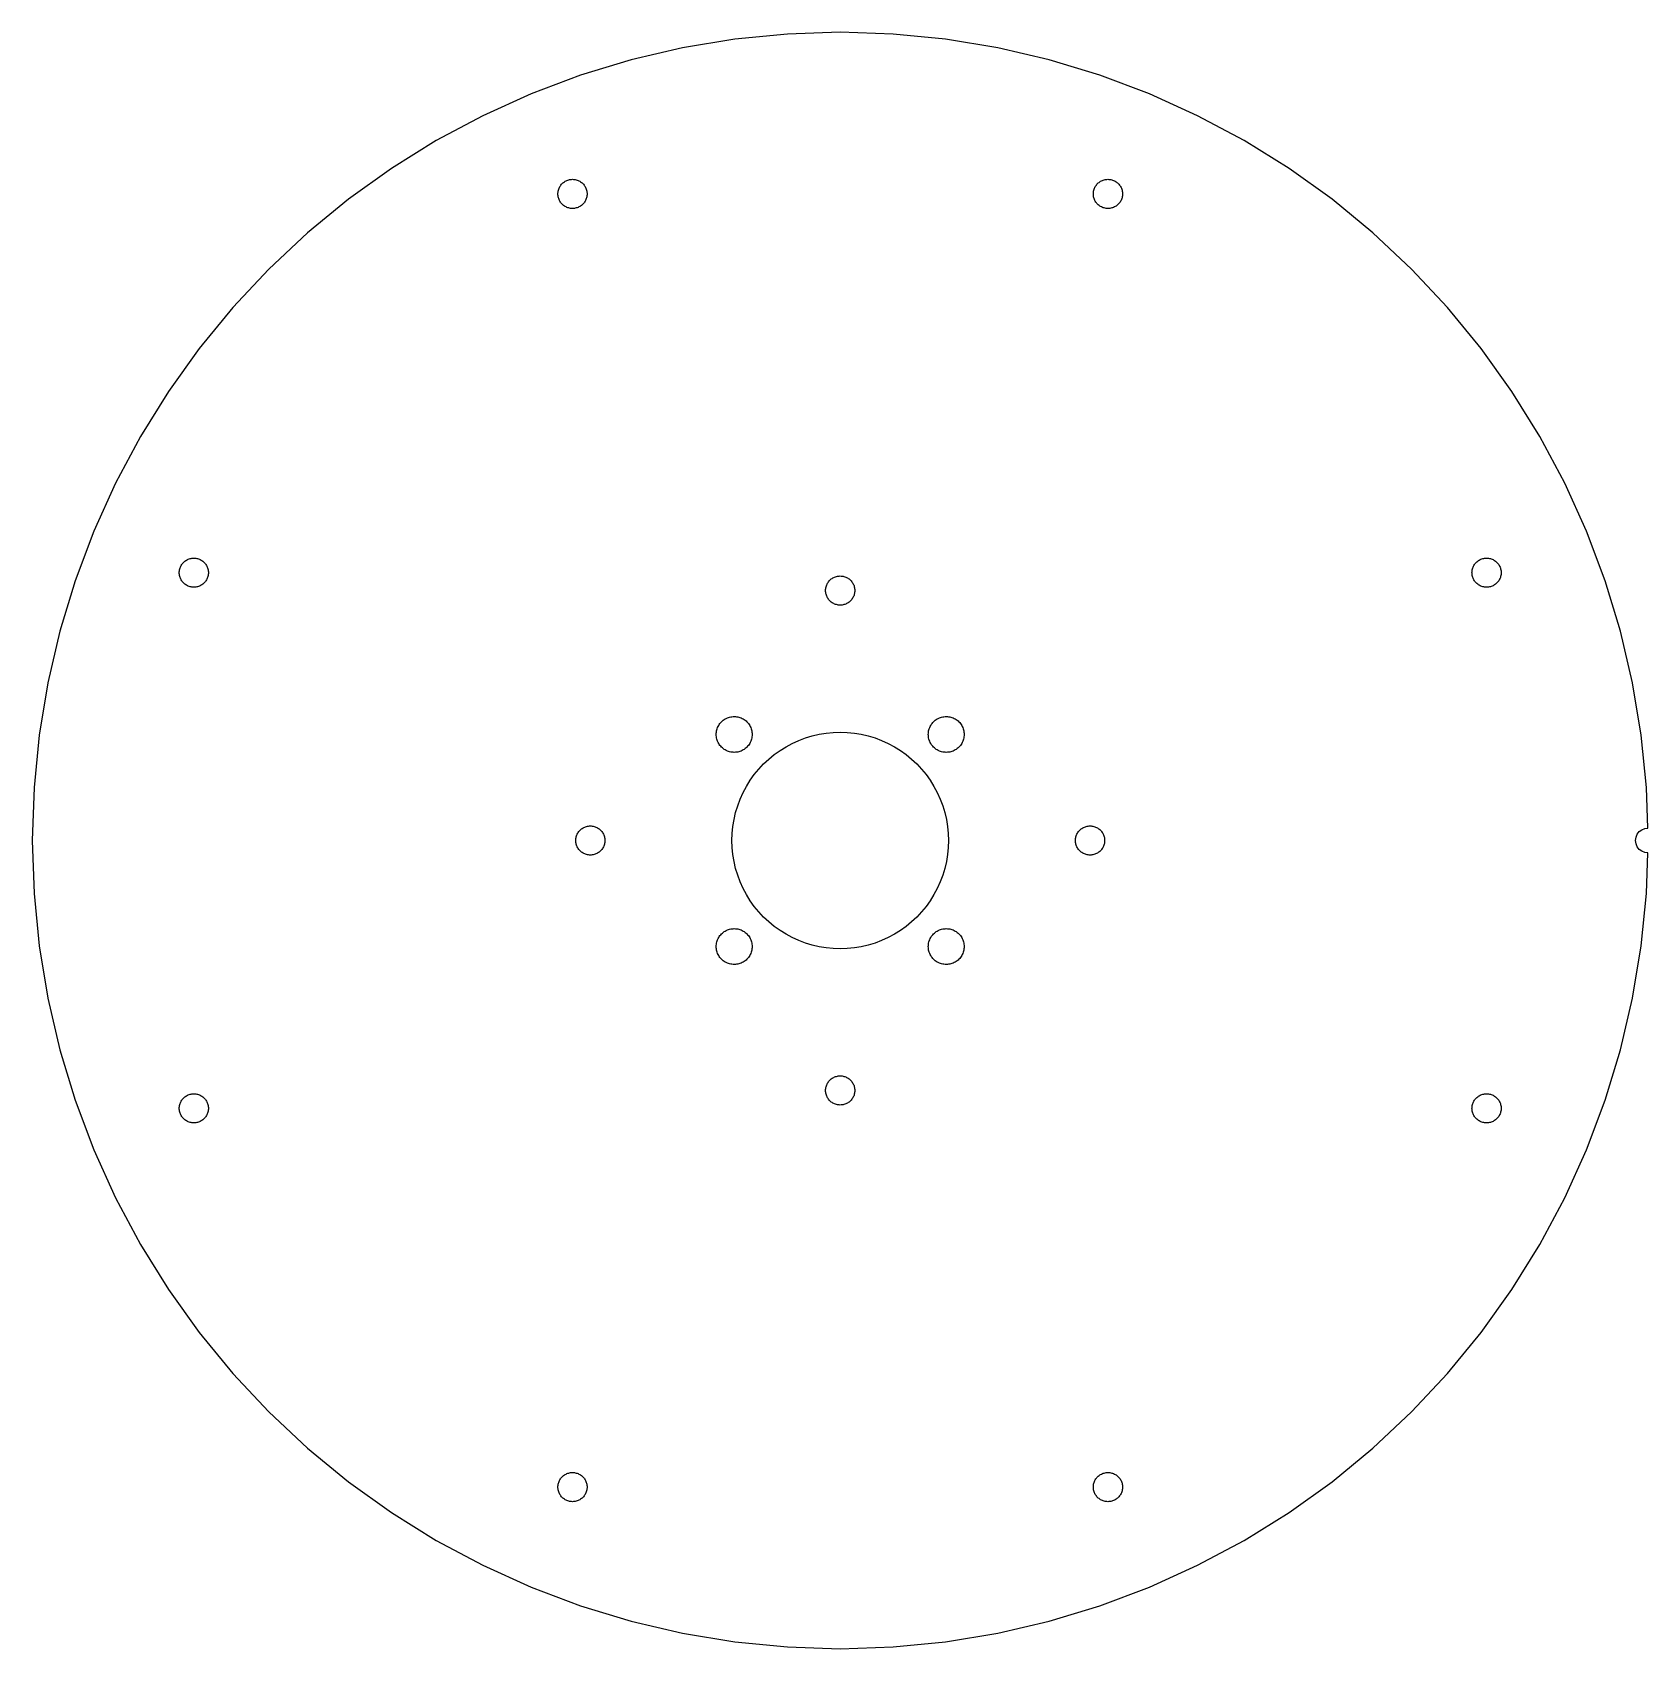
# Model space of a CAD drawing. Header units: metres. Extents: x -97 to 97, y -97 to 97.
import ezdxf

# ---------------------------------------------------------------- set-up
doc = ezdxf.new("R2010")
doc.units = ezdxf.units.M

msp = doc.modelspace()

# ---------------------------------------------------------------- linework, layer by layer
for p, q in [((0, 97), (-6.3441, 96.7923)), ((6.3441, 96.7923), (0, 97)), ((-18.9238, 95.1362), (-25.1054, 93.6948)), ((-12.661, 96.1702), (-18.9238, 95.1362)), ((-6.3441, 96.7923), (-12.661, 96.1702)), ((12.661, 96.1702), (6.3441, 96.7923)), ((18.9238, 95.1362), (12.661, 96.1702)), ((25.1054, 93.6948), (18.9238, 95.1362)), ((-25.1054, 93.6948), (-31.1796, 91.8522)), ((31.1796, 91.8522), (25.1054, 93.6948)), ((-31.1796, 91.8522), (-37.1203, 89.6163)), ((37.1203, 89.6163), (31.1796, 91.8522)), ((-37.1203, 89.6163), (-42.902, 86.9966)), ((42.902, 86.9966), (37.1203, 89.6163)), ((-42.902, 86.9966), (-48.5, 84.0045)), ((48.5, 84.0045), (42.902, 86.9966)), ((-48.5, 84.0045), (-53.8903, 80.6525)), ((53.8903, 80.6525), (48.5, 84.0045)), ((-53.8903, 80.6525), (-59.0499, 76.9553)), ((59.0499, 76.9553), (53.8903, 80.6525)), ((-33.8954, 77.6059), (-33.8916, 77.7203)), ((-33.8916, 77.4914), (-33.8954, 77.6059)), ((-33.8916, 77.7203), (-33.8804, 77.8343)), ((-33.8804, 77.8343), (-33.8618, 77.9473)), ((-33.8618, 77.9473), (-33.8358, 78.0588)), ((-33.8358, 78.0588), (-33.8025, 78.1684)), ((-33.8025, 78.1684), (-33.7622, 78.2756)), ((-33.7622, 78.2756), (-33.7149, 78.3799)), ((-33.7149, 78.3799), (-33.6609, 78.4809)), ((-33.6609, 78.4809), (-33.6005, 78.5781)), ((-33.6005, 78.5781), (-33.5338, 78.6712)), ((-33.5338, 78.6712), (-33.4611, 78.7597)), ((-33.4611, 78.7597), (-33.3828, 78.8433)), ((-33.3828, 78.8433), (-33.2993, 78.9216)), ((-33.2993, 78.9216), (-33.2107, 78.9942)), ((-33.2107, 78.9942), (-33.1176, 79.0609)), ((-33.1176, 79.0609), (-33.0204, 79.1214)), ((-33.0204, 79.1214), (-32.9194, 79.1754)), ((-32.9194, 79.1754), (-32.8151, 79.2227)), ((-32.8151, 79.2227), (-32.7079, 79.263)), ((-32.7079, 79.263), (-32.5983, 79.2962)), ((-32.5983, 79.2962), (-32.4868, 79.3223)), ((-32.4868, 79.3223), (-32.3738, 79.3409)), ((-32.3738, 79.3409), (-32.2599, 79.3521)), ((-32.2599, 79.3521), (-32.1454, 79.3559)), ((-32.1454, 79.3559), (-32.0309, 79.3521)), ((-32.0309, 79.3521), (-31.917, 79.3409)), ((-31.917, 79.3409), (-31.804, 79.3223)), ((-31.804, 79.3223), (-31.6925, 79.2962)), ((-31.6925, 79.2962), (-31.5829, 79.263)), ((-31.5829, 79.263), (-31.4757, 79.2227)), ((-31.4757, 79.2227), (-31.3714, 79.1754)), ((-31.3714, 79.1754), (-31.2704, 79.1214)), ((-31.2704, 79.1214), (-31.1732, 79.0609)), ((-31.1732, 79.0609), (-31.0801, 78.9942)), ((-31.0801, 78.9942), (-30.9915, 78.9216)), ((-30.9915, 78.9216), (-30.908, 78.8433)), ((-30.908, 78.8433), (-30.8297, 78.7597)), ((-30.8297, 78.7597), (-30.757, 78.6712)), ((-30.757, 78.6712), (-30.6903, 78.5781)), ((-30.6903, 78.5781), (-30.6299, 78.4809)), ((-30.6299, 78.4809), (-30.5759, 78.3799)), ((-30.5759, 78.3799), (-30.5286, 78.2756)), ((-30.5286, 78.2756), (-30.4883, 78.1684)), ((-30.4883, 78.1684), (-30.455, 78.0588)), ((-30.455, 78.0588), (-30.429, 77.9473)), ((-30.429, 77.9473), (-30.4104, 77.8343)), ((-30.4104, 77.8343), (-30.3992, 77.7203)), ((-30.3992, 77.7203), (-30.3954, 77.6059)), ((-30.3954, 77.6059), (-30.3992, 77.4914)), ((30.3954, 77.6059), (30.3992, 77.7203)), ((30.3992, 77.4914), (30.3954, 77.6059)), ((30.3992, 77.7203), (30.4104, 77.8343)), ((30.4104, 77.8343), (30.429, 77.9473)), ((30.429, 77.9473), (30.455, 78.0588)), ((30.455, 78.0588), (30.4883, 78.1684)), ((30.4883, 78.1684), (30.5286, 78.2756)), ((30.5286, 78.2756), (30.5759, 78.3799)), ((30.5759, 78.3799), (30.6299, 78.4809)), ((30.6299, 78.4809), (30.6903, 78.5781)), ((30.6903, 78.5781), (30.757, 78.6712)), ((30.757, 78.6712), (30.8297, 78.7597)), ((30.8297, 78.7597), (30.908, 78.8433)), ((30.908, 78.8433), (30.9915, 78.9216)), ((30.9915, 78.9216), (31.0801, 78.9942)), ((31.0801, 78.9942), (31.1732, 79.0609)), ((31.1732, 79.0609), (31.2704, 79.1214)), ((31.2704, 79.1214), (31.3714, 79.1754)), ((31.3714, 79.1754), (31.4757, 79.2227)), ((31.4757, 79.2227), (31.5829, 79.263)), ((31.5829, 79.263), (31.6925, 79.2962)), ((31.6925, 79.2962), (31.804, 79.3223)), ((31.804, 79.3223), (31.917, 79.3409)), ((31.917, 79.3409), (32.0309, 79.3521)), ((32.0309, 79.3521), (32.1454, 79.3559)), ((32.1454, 79.3559), (32.2599, 79.3521)), ((32.2599, 79.3521), (32.3738, 79.3409)), ((32.3738, 79.3409), (32.4868, 79.3223)), ((32.4868, 79.3223), (32.5983, 79.2962)), ((32.5983, 79.2962), (32.7079, 79.263)), ((32.7079, 79.263), (32.8151, 79.2227)), ((32.8151, 79.2227), (32.9194, 79.1754)), ((32.9194, 79.1754), (33.0204, 79.1214)), ((33.0204, 79.1214), (33.1176, 79.0609)), ((33.1176, 79.0609), (33.2107, 78.9942)), ((33.2107, 78.9942), (33.2993, 78.9216)), ((33.2993, 78.9216), (33.3828, 78.8433)), ((33.3828, 78.8433), (33.4611, 78.7597)), ((33.4611, 78.7597), (33.5338, 78.6712)), ((33.5338, 78.6712), (33.6005, 78.5781)), ((33.6005, 78.5781), (33.6609, 78.4809)), ((33.6609, 78.4809), (33.7149, 78.3799)), ((33.7149, 78.3799), (33.7622, 78.2756)), ((33.7622, 78.2756), (33.8025, 78.1684)), ((33.8025, 78.1684), (33.8358, 78.0588)), ((33.8358, 78.0588), (33.8618, 77.9473)), ((33.8618, 77.9473), (33.8804, 77.8343)), ((33.8804, 77.8343), (33.8916, 77.7203)), ((33.8916, 77.7203), (33.8954, 77.6059)), ((33.8954, 77.6059), (33.8916, 77.4914)), ((-59.0499, 76.9553), (-63.9565, 72.9285)), ((-33.8804, 77.3775), (-33.8916, 77.4914)), ((-33.8618, 77.2645), (-33.8804, 77.3775)), ((-33.8358, 77.1529), (-33.8618, 77.2645)), ((-33.8025, 77.0434), (-33.8358, 77.1529)), ((-33.7622, 76.9362), (-33.8025, 77.0434)), ((-33.7149, 76.8319), (-33.7622, 76.9362)), ((-33.6609, 76.7309), (-33.7149, 76.8319)), ((-33.6005, 76.6336), (-33.6609, 76.7309)), ((-33.5338, 76.5405), (-33.6005, 76.6336)), ((-33.4611, 76.452), (-33.5338, 76.5405)), ((-33.3828, 76.3684), (-33.4611, 76.452)), ((-33.2993, 76.2901), (-33.3828, 76.3684)), ((-33.2107, 76.2175), (-33.2993, 76.2901)), ((-33.1176, 76.1508), (-33.2107, 76.2175)), ((-33.0204, 76.0903), (-33.1176, 76.1508)), ((-32.9194, 76.0363), (-33.0204, 76.0903)), ((-32.8151, 75.9891), (-32.9194, 76.0363)), ((-32.7079, 75.9487), (-32.8151, 75.9891)), ((-32.5983, 75.9155), (-32.7079, 75.9487)), ((-32.4868, 75.8895), (-32.5983, 75.9155)), ((-32.3738, 75.8708), (-32.4868, 75.8895)), ((-32.2599, 75.8596), (-32.3738, 75.8708)), ((-32.1454, 75.8559), (-32.2599, 75.8596)), ((-32.0309, 75.8596), (-32.1454, 75.8559)), ((-31.917, 75.8708), (-32.0309, 75.8596)), ((-31.804, 75.8895), (-31.917, 75.8708)), ((-31.6925, 75.9155), (-31.804, 75.8895)), ((-31.5829, 75.9487), (-31.6925, 75.9155)), ((-31.4757, 75.9891), (-31.5829, 75.9487)), ((-31.3714, 76.0363), (-31.4757, 75.9891)), ((-31.2704, 76.0903), (-31.3714, 76.0363)), ((-31.1732, 76.1508), (-31.2704, 76.0903)), ((-31.0801, 76.2175), (-31.1732, 76.1508)), ((-30.9915, 76.2901), (-31.0801, 76.2175)), ((-30.908, 76.3684), (-30.9915, 76.2901)), ((-30.8297, 76.452), (-30.908, 76.3684)), ((-30.757, 76.5405), (-30.8297, 76.452)), ((-30.6903, 76.6336), (-30.757, 76.5405)), ((-30.6299, 76.7309), (-30.6903, 76.6336)), ((-30.5759, 76.8319), (-30.6299, 76.7309)), ((-30.5286, 76.9362), (-30.5759, 76.8319)), ((-30.4883, 77.0434), (-30.5286, 76.9362)), ((-30.455, 77.1529), (-30.4883, 77.0434)), ((-30.429, 77.2645), (-30.455, 77.1529)), ((-30.4104, 77.3775), (-30.429, 77.2645)), ((-30.3992, 77.4914), (-30.4104, 77.3775)), ((30.4104, 77.3775), (30.3992, 77.4914)), ((30.429, 77.2645), (30.4104, 77.3775)), ((30.455, 77.1529), (30.429, 77.2645)), ((30.4883, 77.0434), (30.455, 77.1529)), ((30.5286, 76.9362), (30.4883, 77.0434)), ((30.5759, 76.8319), (30.5286, 76.9362)), ((30.6299, 76.7309), (30.5759, 76.8319)), ((30.6903, 76.6336), (30.6299, 76.7309)), ((30.757, 76.5405), (30.6903, 76.6336)), ((30.8297, 76.452), (30.757, 76.5405)), ((30.908, 76.3684), (30.8297, 76.452)), ((30.9915, 76.2901), (30.908, 76.3684)), ((31.0801, 76.2175), (30.9915, 76.2901)), ((31.1732, 76.1508), (31.0801, 76.2175)), ((31.2704, 76.0903), (31.1732, 76.1508)), ((31.3714, 76.0363), (31.2704, 76.0903)), ((31.4757, 75.9891), (31.3714, 76.0363)), ((31.5829, 75.9487), (31.4757, 75.9891)), ((31.6925, 75.9155), (31.5829, 75.9487)), ((31.804, 75.8895), (31.6925, 75.9155)), ((31.917, 75.8708), (31.804, 75.8895)), ((32.0309, 75.8596), (31.917, 75.8708)), ((32.1454, 75.8559), (32.0309, 75.8596)), ((32.2599, 75.8596), (32.1454, 75.8559)), ((32.3738, 75.8708), (32.2599, 75.8596)), ((32.4868, 75.8895), (32.3738, 75.8708)), ((32.5983, 75.9155), (32.4868, 75.8895)), ((32.7079, 75.9487), (32.5983, 75.9155)), ((32.8151, 75.9891), (32.7079, 75.9487)), ((32.9194, 76.0363), (32.8151, 75.9891)), ((33.0204, 76.0903), (32.9194, 76.0363)), ((33.1176, 76.1508), (33.0204, 76.0903)), ((33.2107, 76.2175), (33.1176, 76.1508)), ((33.2993, 76.2901), (33.2107, 76.2175)), ((33.3828, 76.3684), (33.2993, 76.2901)), ((33.4611, 76.452), (33.3828, 76.3684)), ((33.5338, 76.5405), (33.4611, 76.452)), ((33.6005, 76.6336), (33.5338, 76.5405)), ((33.6609, 76.7309), (33.6005, 76.6336)), ((33.7149, 76.8319), (33.6609, 76.7309)), ((33.7622, 76.9362), (33.7149, 76.8319)), ((33.8025, 77.0434), (33.7622, 76.9362)), ((33.8358, 77.1529), (33.8025, 77.0434)), ((33.8618, 77.2645), (33.8358, 77.1529)), ((33.8804, 77.3775), (33.8618, 77.2645)), ((33.8916, 77.4914), (33.8804, 77.3775)), ((63.9565, 72.9285), (59.0499, 76.9553)), ((-63.9565, 72.9285), (-68.5894, 68.5894)), ((68.5894, 68.5894), (63.9565, 72.9285)), ((-68.5894, 68.5894), (-72.9285, 63.9565)), ((72.9285, 63.9565), (68.5894, 68.5894)), ((-72.9285, 63.9565), (-76.9553, 59.0499)), ((76.9553, 59.0499), (72.9285, 63.9565)), ((-76.9553, 59.0499), (-80.6525, 53.8903)), ((80.6525, 53.8903), (76.9553, 59.0499)), ((-80.6525, 53.8903), (-84.0045, 48.5)), ((84.0045, 48.5), (80.6525, 53.8903)), ((-84.0045, 48.5), (-86.9966, 42.902)), ((86.9966, 42.902), (84.0045, 48.5)), ((-86.9966, 42.902), (-89.6163, 37.1203)), ((89.6163, 37.1203), (86.9966, 42.902)), ((-89.6163, 37.1203), (-91.8522, 31.1796)), ((91.8522, 31.1796), (89.6163, 37.1203)), ((-79.1754, 32.9194), (-79.1214, 33.0204)), ((-79.1214, 33.0204), (-79.0609, 33.1176)), ((-79.0609, 33.1176), (-78.9942, 33.2107)), ((-78.9942, 33.2107), (-78.9216, 33.2993)), ((-78.9216, 33.2993), (-78.8433, 33.3828)), ((-78.8433, 33.3828), (-78.7597, 33.4611)), ((-78.7597, 33.4611), (-78.6712, 33.5338)), ((-78.6712, 33.5338), (-78.5781, 33.6005)), ((-78.5781, 33.6005), (-78.4809, 33.6609)), ((-78.4809, 33.6609), (-78.3799, 33.7149)), ((-78.3799, 33.7149), (-78.2756, 33.7622)), ((-78.2756, 33.7622), (-78.1684, 33.8025)), ((-78.1684, 33.8025), (-78.0588, 33.8358)), ((-78.0588, 33.8358), (-77.9473, 33.8618)), ((-77.9473, 33.8618), (-77.8343, 33.8804)), ((-77.8343, 33.8804), (-77.7203, 33.8916)), ((-77.7203, 33.8916), (-77.6059, 33.8954)), ((-77.6059, 33.8954), (-77.4914, 33.8916)), ((-77.4914, 33.8916), (-77.3775, 33.8804)), ((-77.3775, 33.8804), (-77.2645, 33.8618)), ((-77.2645, 33.8618), (-77.1529, 33.8358)), ((-77.1529, 33.8358), (-77.0434, 33.8025)), ((-77.0434, 33.8025), (-76.9362, 33.7622)), ((-76.9362, 33.7622), (-76.8319, 33.7149)), ((-76.8319, 33.7149), (-76.7309, 33.6609)), ((-76.7309, 33.6609), (-76.6336, 33.6005)), ((-76.6336, 33.6005), (-76.5405, 33.5338)), ((-76.5405, 33.5338), (-76.452, 33.4611)), ((-76.452, 33.4611), (-76.3684, 33.3828)), ((-76.3684, 33.3828), (-76.2901, 33.2993)), ((-76.2901, 33.2993), (-76.2175, 33.2107)), ((-76.2175, 33.2107), (-76.1508, 33.1176)), ((-76.1508, 33.1176), (-76.0903, 33.0204)), ((-76.0903, 33.0204), (-76.0363, 32.9194)), ((76.0363, 32.9194), (76.0903, 33.0204)), ((76.0903, 33.0204), (76.1508, 33.1176)), ((76.1508, 33.1176), (76.2175, 33.2107)), ((76.2175, 33.2107), (76.2901, 33.2993)), ((76.2901, 33.2993), (76.3684, 33.3828)), ((76.3684, 33.3828), (76.452, 33.4611)), ((76.452, 33.4611), (76.5405, 33.5338)), ((76.5405, 33.5338), (76.6336, 33.6005)), ((76.6336, 33.6005), (76.7309, 33.6609)), ((76.7309, 33.6609), (76.8319, 33.7149)), ((76.8319, 33.7149), (76.9362, 33.7622)), ((76.9362, 33.7622), (77.0434, 33.8025)), ((77.0434, 33.8025), (77.1529, 33.8358)), ((77.1529, 33.8358), (77.2645, 33.8618)), ((77.2645, 33.8618), (77.3775, 33.8804)), ((77.3775, 33.8804), (77.4914, 33.8916)), ((77.4914, 33.8916), (77.6059, 33.8954)), ((77.6059, 33.8954), (77.7203, 33.8916)), ((77.7203, 33.8916), (77.8343, 33.8804)), ((77.8343, 33.8804), (77.9473, 33.8618)), ((77.9473, 33.8618), (78.0588, 33.8358)), ((78.0588, 33.8358), (78.1684, 33.8025)), ((78.1684, 33.8025), (78.2756, 33.7622)), ((78.2756, 33.7622), (78.3799, 33.7149)), ((78.3799, 33.7149), (78.4809, 33.6609)), ((78.4809, 33.6609), (78.5781, 33.6005)), ((78.5781, 33.6005), (78.6712, 33.5338)), ((78.6712, 33.5338), (78.7597, 33.4611)), ((78.7597, 33.4611), (78.8433, 33.3828)), ((78.8433, 33.3828), (78.9216, 33.2993)), ((78.9216, 33.2993), (78.9942, 33.2107)), ((78.9942, 33.2107), (79.0609, 33.1176)), ((79.0609, 33.1176), (79.1214, 33.0204)), ((79.1214, 33.0204), (79.1754, 32.9194)), ((-91.8522, 31.1796), (-93.6948, 25.1054)), ((-79.3559, 32.1454), (-79.3521, 32.2599)), ((-79.3521, 32.0309), (-79.3559, 32.1454)), ((-79.3521, 32.2599), (-79.3409, 32.3738)), ((-79.3409, 31.917), (-79.3521, 32.0309)), ((-79.3409, 32.3738), (-79.3223, 32.4868)), ((-79.3223, 31.804), (-79.3409, 31.917)), ((-79.3223, 32.4868), (-79.2962, 32.5983)), ((-79.2962, 31.6925), (-79.3223, 31.804)), ((-79.2962, 32.5983), (-79.263, 32.7079)), ((-79.263, 31.5829), (-79.2962, 31.6925)), ((-79.263, 32.7079), (-79.2227, 32.8151)), ((-79.2227, 31.4757), (-79.263, 31.5829)), ((-79.2227, 32.8151), (-79.1754, 32.9194)), ((-79.1754, 31.3714), (-79.2227, 31.4757)), ((-79.1214, 31.2704), (-79.1754, 31.3714)), ((-79.0609, 31.1732), (-79.1214, 31.2704)), ((-78.9942, 31.0801), (-79.0609, 31.1732)), ((-78.9216, 30.9915), (-78.9942, 31.0801)), ((-76.2175, 31.0801), (-76.2901, 30.9915)), ((-76.1508, 31.1732), (-76.2175, 31.0801)), ((-76.0903, 31.2704), (-76.1508, 31.1732)), ((-76.0363, 31.3714), (-76.0903, 31.2704)), ((-76.0363, 32.9194), (-75.9891, 32.8151)), ((-75.9891, 31.4757), (-76.0363, 31.3714)), ((-75.9891, 32.8151), (-75.9487, 32.7079)), ((-75.9487, 31.5829), (-75.9891, 31.4757)), ((-75.9487, 32.7079), (-75.9155, 32.5983)), ((-75.9155, 31.6925), (-75.9487, 31.5829)), ((-75.9155, 32.5983), (-75.8895, 32.4868)), ((-75.8895, 31.804), (-75.9155, 31.6925)), ((-75.8895, 32.4868), (-75.8708, 32.3738)), ((-75.8708, 31.917), (-75.8895, 31.804)), ((-75.8708, 32.3738), (-75.8596, 32.2599)), ((-75.8596, 32.0309), (-75.8708, 31.917)), ((-75.8596, 32.2599), (-75.8559, 32.1454)), ((-75.8559, 32.1454), (-75.8596, 32.0309)), ((-1.45506, 30.9722), (-1.38837, 31.0653)), ((-1.38837, 31.0653), (-1.31572, 31.1539)), ((-1.31572, 31.1539), (-1.23743, 31.2374)), ((-1.23743, 31.2374), (-1.15385, 31.3157)), ((-1.15385, 31.3157), (-1.06532, 31.3884)), ((-1.06532, 31.3884), (-0.972244, 31.4551)), ((-0.972244, 31.4551), (-0.875, 31.5155)), ((-0.875, 31.5155), (-0.774002, 31.5695)), ((-0.774002, 31.5695), (-0.669693, 31.6168)), ((-0.669693, 31.6168), (-0.562515, 31.6571)), ((-0.562515, 31.6571), (-0.452927, 31.6904)), ((-0.452927, 31.6904), (-0.3414, 31.7164)), ((-0.3414, 31.7164), (-0.228409, 31.735)), ((-0.228409, 31.735), (-0.114441, 31.7462)), ((-0.114441, 31.7462), (0, 31.75)), ((0, 31.75), (0.114441, 31.7462)), ((0.114441, 31.7462), (0.228409, 31.735)), ((0.228409, 31.735), (0.3414, 31.7164)), ((0.3414, 31.7164), (0.452927, 31.6904)), ((0.452927, 31.6904), (0.562515, 31.6571)), ((0.562515, 31.6571), (0.669693, 31.6168)), ((0.669693, 31.6168), (0.774002, 31.5695)), ((0.774002, 31.5695), (0.875, 31.5155)), ((0.875, 31.5155), (0.972244, 31.4551)), ((0.972244, 31.4551), (1.06532, 31.3884)), ((1.06532, 31.3884), (1.15385, 31.3157)), ((1.15385, 31.3157), (1.23743, 31.2374)), ((1.23743, 31.2374), (1.31572, 31.1539)), ((1.31572, 31.1539), (1.38837, 31.0653)), ((1.38837, 31.0653), (1.45506, 30.9722)), ((75.8559, 32.1454), (75.8596, 32.2599)), ((75.8596, 32.0309), (75.8559, 32.1454)), ((75.8596, 32.2599), (75.8708, 32.3738)), ((75.8708, 31.917), (75.8596, 32.0309)), ((75.8708, 32.3738), (75.8895, 32.4868)), ((75.8895, 31.804), (75.8708, 31.917)), ((75.8895, 32.4868), (75.9155, 32.5983)), ((75.9155, 31.6925), (75.8895, 31.804)), ((75.9155, 32.5983), (75.9487, 32.7079)), ((75.9487, 31.5829), (75.9155, 31.6925)), ((75.9487, 32.7079), (75.9891, 32.8151)), ((75.9891, 31.4757), (75.9487, 31.5829)), ((75.9891, 32.8151), (76.0363, 32.9194)), ((76.0363, 31.3714), (75.9891, 31.4757)), ((76.0903, 31.2704), (76.0363, 31.3714)), ((76.1508, 31.1732), (76.0903, 31.2704)), ((76.2175, 31.0801), (76.1508, 31.1732)), ((76.2901, 30.9915), (76.2175, 31.0801)), ((78.9942, 31.0801), (78.9216, 30.9915)), ((79.0609, 31.1732), (78.9942, 31.0801)), ((79.1214, 31.2704), (79.0609, 31.1732)), ((79.1754, 31.3714), (79.1214, 31.2704)), ((79.1754, 32.9194), (79.2227, 32.8151)), ((79.2227, 31.4757), (79.1754, 31.3714)), ((79.2227, 32.8151), (79.263, 32.7079)), ((79.263, 31.5829), (79.2227, 31.4757)), ((79.263, 32.7079), (79.2962, 32.5983)), ((79.2962, 31.6925), (79.263, 31.5829)), ((79.2962, 32.5983), (79.3223, 32.4868)), ((79.3223, 31.804), (79.2962, 31.6925)), ((79.3223, 32.4868), (79.3409, 32.3738)), ((79.3409, 31.917), (79.3223, 31.804)), ((79.3409, 32.3738), (79.3521, 32.2599)), ((79.3521, 32.0309), (79.3409, 31.917)), ((79.3521, 32.2599), (79.3559, 32.1454)), ((79.3559, 32.1454), (79.3521, 32.0309)), ((93.6948, 25.1054), (91.8522, 31.1796)), ((-78.8433, 30.908), (-78.9216, 30.9915)), ((-78.7597, 30.8297), (-78.8433, 30.908)), ((-78.6712, 30.757), (-78.7597, 30.8297)), ((-78.5781, 30.6903), (-78.6712, 30.757)), ((-78.4809, 30.6299), (-78.5781, 30.6903)), ((-78.3799, 30.5759), (-78.4809, 30.6299)), ((-78.2756, 30.5286), (-78.3799, 30.5759)), ((-78.1684, 30.4883), (-78.2756, 30.5286)), ((-78.0588, 30.455), (-78.1684, 30.4883)), ((-77.9473, 30.429), (-78.0588, 30.455)), ((-77.8343, 30.4104), (-77.9473, 30.429)), ((-77.7203, 30.3992), (-77.8343, 30.4104)), ((-77.6059, 30.3954), (-77.7203, 30.3992)), ((-77.4914, 30.3992), (-77.6059, 30.3954)), ((-77.3775, 30.4104), (-77.4914, 30.3992)), ((-77.2645, 30.429), (-77.3775, 30.4104)), ((-77.1529, 30.455), (-77.2645, 30.429)), ((-77.0434, 30.4883), (-77.1529, 30.455)), ((-76.9362, 30.5286), (-77.0434, 30.4883)), ((-76.8319, 30.5759), (-76.9362, 30.5286)), ((-76.7309, 30.6299), (-76.8319, 30.5759)), ((-76.6336, 30.6903), (-76.7309, 30.6299)), ((-76.5405, 30.757), (-76.6336, 30.6903)), ((-76.452, 30.8297), (-76.5405, 30.757)), ((-76.3684, 30.908), (-76.452, 30.8297)), ((-76.2901, 30.9915), (-76.3684, 30.908)), ((-1.75, 30), (-1.74625, 30.1144)), ((-1.74625, 29.8855), (-1.75, 30)), ((-1.74625, 30.1144), (-1.73502, 30.2284)), ((-1.73502, 29.7716), (-1.74625, 29.8855)), ((-1.73502, 30.2284), (-1.71637, 30.3414)), ((-1.71637, 29.6586), (-1.73502, 29.7716)), ((-1.71637, 30.3414), (-1.69037, 30.4529)), ((-1.69037, 29.5471), (-1.71637, 29.6586)), ((-1.69037, 30.4529), (-1.65712, 30.5625)), ((-1.65712, 29.4375), (-1.69037, 29.5471)), ((-1.65712, 30.5625), (-1.61678, 30.6697)), ((-1.61678, 29.3303), (-1.65712, 29.4375)), ((-1.61678, 30.6697), (-1.56952, 30.774)), ((-1.56952, 29.226), (-1.61678, 29.3303)), ((-1.56952, 30.774), (-1.51553, 30.875)), ((-1.51553, 29.125), (-1.56952, 29.226)), ((-1.51553, 30.875), (-1.45506, 30.9722)), ((-1.45506, 29.0277), (-1.51553, 29.125)), ((1.45506, 30.9722), (1.51553, 30.875)), ((1.51553, 29.125), (1.45506, 29.0277)), ((1.51553, 30.875), (1.56952, 30.774)), ((1.56952, 29.226), (1.51553, 29.125)), ((1.56952, 30.774), (1.61678, 30.6697)), ((1.61678, 29.3303), (1.56952, 29.226)), ((1.61678, 30.6697), (1.65712, 30.5625)), ((1.65712, 29.4375), (1.61678, 29.3303)), ((1.65712, 30.5625), (1.69037, 30.4529)), ((1.69037, 29.5471), (1.65712, 29.4375)), ((1.69037, 30.4529), (1.71637, 30.3414)), ((1.71637, 29.6586), (1.69037, 29.5471)), ((1.71637, 30.3414), (1.73502, 30.2284)), ((1.73502, 29.7716), (1.71637, 29.6586)), ((1.73502, 30.2284), (1.74625, 30.1144)), ((1.74625, 29.8855), (1.73502, 29.7716)), ((1.74625, 30.1144), (1.75, 30)), ((1.75, 30), (1.74625, 29.8855)), ((76.3684, 30.908), (76.2901, 30.9915)), ((76.452, 30.8297), (76.3684, 30.908)), ((76.5405, 30.757), (76.452, 30.8297)), ((76.6336, 30.6903), (76.5405, 30.757)), ((76.7309, 30.6299), (76.6336, 30.6903)), ((76.8319, 30.5759), (76.7309, 30.6299)), ((76.9362, 30.5286), (76.8319, 30.5759)), ((77.0434, 30.4883), (76.9362, 30.5286)), ((77.1529, 30.455), (77.0434, 30.4883)), ((77.2645, 30.429), (77.1529, 30.455)), ((77.3775, 30.4104), (77.2645, 30.429)), ((77.4914, 30.3992), (77.3775, 30.4104)), ((77.6059, 30.3954), (77.4914, 30.3992)), ((77.7203, 30.3992), (77.6059, 30.3954)), ((77.8343, 30.4104), (77.7203, 30.3992)), ((77.9473, 30.429), (77.8343, 30.4104)), ((78.0588, 30.455), (77.9473, 30.429)), ((78.1684, 30.4883), (78.0588, 30.455)), ((78.2756, 30.5286), (78.1684, 30.4883)), ((78.3799, 30.5759), (78.2756, 30.5286)), ((78.4809, 30.6299), (78.3799, 30.5759)), ((78.5781, 30.6903), (78.4809, 30.6299)), ((78.6712, 30.757), (78.5781, 30.6903)), ((78.7597, 30.8297), (78.6712, 30.757)), ((78.8433, 30.908), (78.7597, 30.8297)), ((78.9216, 30.9915), (78.8433, 30.908)), ((-1.38837, 28.9347), (-1.45506, 29.0277)), ((-1.31572, 28.8461), (-1.38837, 28.9347)), ((-1.23743, 28.7626), (-1.31572, 28.8461)), ((-1.15385, 28.6843), (-1.23743, 28.7626)), ((-1.06532, 28.6116), (-1.15385, 28.6843)), ((-0.972244, 28.5449), (-1.06532, 28.6116)), ((-0.875, 28.4845), (-0.972244, 28.5449)), ((-0.774002, 28.4305), (-0.875, 28.4845)), ((-0.669693, 28.3832), (-0.774002, 28.4305)), ((-0.562515, 28.3429), (-0.669693, 28.3832)), ((-0.452927, 28.3096), (-0.562515, 28.3429)), ((-0.3414, 28.2836), (-0.452927, 28.3096)), ((-0.228409, 28.265), (-0.3414, 28.2836)), ((-0.114441, 28.2537), (-0.228409, 28.265)), ((0, 28.25), (-0.114441, 28.2537)), ((0.114441, 28.2537), (0, 28.25)), ((0.228409, 28.265), (0.114441, 28.2537)), ((0.3414, 28.2836), (0.228409, 28.265)), ((0.452927, 28.3096), (0.3414, 28.2836)), ((0.562515, 28.3429), (0.452927, 28.3096)), ((0.669693, 28.3832), (0.562515, 28.3429)), ((0.774002, 28.4305), (0.669693, 28.3832)), ((0.875, 28.4845), (0.774002, 28.4305)), ((0.972244, 28.5449), (0.875, 28.4845)), ((1.06532, 28.6116), (0.972244, 28.5449)), ((1.15385, 28.6843), (1.06532, 28.6116)), ((1.23743, 28.7626), (1.15385, 28.6843)), ((1.31572, 28.8461), (1.23743, 28.7626)), ((1.38837, 28.9347), (1.31572, 28.8461)), ((1.45506, 29.0277), (1.38837, 28.9347)), ((-93.6948, 25.1054), (-95.1362, 18.9238)), ((95.1362, 18.9238), (93.6948, 25.1054)), ((-95.1362, 18.9238), (-96.1702, 12.661)), ((96.1702, 12.661), (95.1362, 18.9238)), ((-14.7142, 13.5507), (-14.6562, 13.6788)), ((-14.6562, 13.6788), (-14.5899, 13.8029)), ((-14.5899, 13.8029), (-14.5156, 13.9224)), ((-14.5156, 13.9224), (-14.4336, 14.0368)), ((-14.4336, 14.0368), (-14.3444, 14.1455)), ((-14.3444, 14.1455), (-14.2482, 14.2482)), ((-14.2482, 14.2482), (-14.1455, 14.3444)), ((-14.1455, 14.3444), (-14.0368, 14.4336)), ((-14.0368, 14.4336), (-13.9224, 14.5156)), ((-13.9224, 14.5156), (-13.8029, 14.5899)), ((-13.8029, 14.5899), (-13.6788, 14.6562)), ((-13.6788, 14.6562), (-13.5507, 14.7142)), ((-13.5507, 14.7142), (-13.419, 14.7638)), ((-13.419, 14.7638), (-13.2844, 14.8047)), ((-13.2844, 14.8047), (-13.1474, 14.8366)), ((-13.1474, 14.8366), (-13.0085, 14.8595)), ((-13.0085, 14.8595), (-12.8685, 14.8733)), ((-12.8685, 14.8733), (-12.7279, 14.8779)), ((-12.7279, 14.8779), (-12.5873, 14.8733)), ((-12.5873, 14.8733), (-12.4473, 14.8595)), ((-12.4473, 14.8595), (-12.3085, 14.8366)), ((-12.3085, 14.8366), (-12.1714, 14.8047)), ((-12.1714, 14.8047), (-12.0368, 14.7638)), ((-12.0368, 14.7638), (-11.9052, 14.7142)), ((-11.9052, 14.7142), (-11.777, 14.6562)), ((-11.777, 14.6562), (-11.6529, 14.5899)), ((-11.6529, 14.5899), (-11.5334, 14.5156)), ((-11.5334, 14.5156), (-11.4191, 14.4336)), ((-11.4191, 14.4336), (-11.3103, 14.3444)), ((-11.3103, 14.3444), (-11.2076, 14.2482)), ((-11.2076, 14.2482), (-11.1115, 14.1455)), ((-11.1115, 14.1455), (-11.0222, 14.0368)), ((-11.0222, 14.0368), (-10.9403, 13.9224)), ((-10.9403, 13.9224), (-10.866, 13.8029)), ((-10.866, 13.8029), (-10.7996, 13.6788)), ((-10.7996, 13.6788), (-10.7416, 13.5507)), ((10.7416, 13.5507), (10.7996, 13.6788)), ((10.7996, 13.6788), (10.866, 13.8029)), ((10.866, 13.8029), (10.9403, 13.9224)), ((10.9403, 13.9224), (11.0222, 14.0368)), ((11.0222, 14.0368), (11.1115, 14.1455)), ((11.1115, 14.1455), (11.2076, 14.2482)), ((11.2076, 14.2482), (11.3103, 14.3444)), ((11.3103, 14.3444), (11.4191, 14.4336)), ((11.4191, 14.4336), (11.5334, 14.5156)), ((11.5334, 14.5156), (11.6529, 14.5899)), ((11.6529, 14.5899), (11.777, 14.6562)), ((11.777, 14.6562), (11.9052, 14.7142)), ((11.9052, 14.7142), (12.0368, 14.7638)), ((12.0368, 14.7638), (12.1714, 14.8047)), ((12.1714, 14.8047), (12.3085, 14.8366)), ((12.3085, 14.8366), (12.4473, 14.8595)), ((12.4473, 14.8595), (12.5873, 14.8733)), ((12.5873, 14.8733), (12.7279, 14.8779)), ((12.7279, 14.8779), (12.8685, 14.8733)), ((12.8685, 14.8733), (13.0085, 14.8595)), ((13.0085, 14.8595), (13.1474, 14.8366)), ((13.1474, 14.8366), (13.2844, 14.8047)), ((13.2844, 14.8047), (13.419, 14.7638)), ((13.419, 14.7638), (13.5507, 14.7142)), ((13.5507, 14.7142), (13.6788, 14.6562)), ((13.6788, 14.6562), (13.8029, 14.5899)), ((13.8029, 14.5899), (13.9224, 14.5156)), ((13.9224, 14.5156), (14.0368, 14.4336)), ((14.0368, 14.4336), (14.1455, 14.3444)), ((14.1455, 14.3444), (14.2482, 14.2482)), ((14.2482, 14.2482), (14.3444, 14.1455)), ((14.3444, 14.1455), (14.4336, 14.0368)), ((14.4336, 14.0368), (14.5156, 13.9224)), ((14.5156, 13.9224), (14.5899, 13.8029)), ((14.5899, 13.8029), (14.6562, 13.6788)), ((14.6562, 13.6788), (14.7142, 13.5507)), ((-96.1702, 12.661), (-96.7923, 6.3441)), ((-14.8779, 12.7279), (-14.8733, 12.8685)), ((-14.8733, 12.5873), (-14.8779, 12.7279)), ((-14.8733, 12.8685), (-14.8595, 13.0085)), ((-14.8595, 12.4473), (-14.8733, 12.5873)), ((-14.8595, 13.0085), (-14.8366, 13.1474)), ((-14.8366, 12.3085), (-14.8595, 12.4473)), ((-14.8366, 13.1474), (-14.8047, 13.2844)), ((-14.8047, 12.1714), (-14.8366, 12.3085)), ((-14.8047, 13.2844), (-14.7638, 13.419)), ((-14.7638, 12.0368), (-14.8047, 12.1714)), ((-14.7638, 13.419), (-14.7142, 13.5507)), ((-14.7142, 11.9052), (-14.7638, 12.0368)), ((-14.6562, 11.777), (-14.7142, 11.9052)), ((-14.5899, 11.6529), (-14.6562, 11.777)), ((-14.5156, 11.5334), (-14.5899, 11.6529)), ((-10.866, 11.6529), (-10.9403, 11.5334)), ((-10.7996, 11.777), (-10.866, 11.6529)), ((-10.7416, 11.9052), (-10.7996, 11.777)), ((-10.7416, 13.5507), (-10.692, 13.419)), ((-10.692, 12.0368), (-10.7416, 11.9052)), ((-10.692, 13.419), (-10.6512, 13.2844)), ((-10.6512, 12.1714), (-10.692, 12.0368)), ((-10.6512, 13.2844), (-10.6192, 13.1474)), ((-10.6192, 12.3085), (-10.6512, 12.1714)), ((-10.6192, 13.1474), (-10.5963, 13.0085)), ((-10.5963, 12.4473), (-10.6192, 12.3085)), ((-10.5963, 13.0085), (-10.5825, 12.8685)), ((-10.5825, 12.5873), (-10.5963, 12.4473)), ((-10.5825, 12.8685), (-10.5779, 12.7279)), ((-10.5779, 12.7279), (-10.5825, 12.5873)), ((-6.5, 11.2583), (-5.74974, 11.6593)), ((-5.74974, 11.6593), (-4.97488, 12.0104)), ((-4.97488, 12.0104), (-4.17871, 12.3101)), ((-4.17871, 12.3101), (-3.36464, 12.557)), ((-3.36464, 12.557), (-2.53616, 12.7502)), ((-2.53616, 12.7502), (-1.69684, 12.8888)), ((-1.69684, 12.8888), (-0.850235, 12.9722)), ((-0.850235, 12.9722), (0, 13)), ((0, 13), (0.850235, 12.9722)), ((0.850235, 12.9722), (1.69684, 12.8888)), ((1.69684, 12.8888), (2.53616, 12.7502)), ((2.53616, 12.7502), (3.36464, 12.557)), ((3.36464, 12.557), (4.17871, 12.3101)), ((4.17871, 12.3101), (4.97488, 12.0104)), ((4.97488, 12.0104), (5.74974, 11.6593)), ((5.74974, 11.6593), (6.5, 11.2583)), ((10.5779, 12.7279), (10.5825, 12.8685)), ((10.5825, 12.5873), (10.5779, 12.7279)), ((10.5825, 12.8685), (10.5963, 13.0085)), ((10.5963, 12.4473), (10.5825, 12.5873)), ((10.5963, 13.0085), (10.6192, 13.1474)), ((10.6192, 12.3085), (10.5963, 12.4473)), ((10.6192, 13.1474), (10.6512, 13.2844)), ((10.6512, 12.1714), (10.6192, 12.3085)), ((10.6512, 13.2844), (10.692, 13.419)), ((10.692, 12.0368), (10.6512, 12.1714)), ((10.692, 13.419), (10.7416, 13.5507)), ((10.7416, 11.9052), (10.692, 12.0368)), ((10.7996, 11.777), (10.7416, 11.9052)), ((10.866, 11.6529), (10.7996, 11.777)), ((10.9403, 11.5334), (10.866, 11.6529)), ((14.5899, 11.6529), (14.5156, 11.5334)), ((14.6562, 11.777), (14.5899, 11.6529)), ((14.7142, 11.9052), (14.6562, 11.777)), ((14.7142, 13.5507), (14.7638, 13.419)), ((14.7638, 12.0368), (14.7142, 11.9052)), ((14.7638, 13.419), (14.8047, 13.2844)), ((14.8047, 12.1714), (14.7638, 12.0368)), ((14.8047, 13.2844), (14.8366, 13.1474)), ((14.8366, 12.3085), (14.8047, 12.1714)), ((14.8366, 13.1474), (14.8595, 13.0085)), ((14.8595, 12.4473), (14.8366, 12.3085)), ((14.8595, 13.0085), (14.8733, 12.8685)), ((14.8733, 12.5873), (14.8595, 12.4473)), ((14.8733, 12.8685), (14.8779, 12.7279)), ((14.8779, 12.7279), (14.8733, 12.5873)), ((96.7923, 6.3441), (96.1702, 12.661)), ((-14.4336, 11.4191), (-14.5156, 11.5334)), ((-14.3444, 11.3103), (-14.4336, 11.4191)), ((-14.2482, 11.2076), (-14.3444, 11.3103)), ((-14.1455, 11.1115), (-14.2482, 11.2076)), ((-14.0368, 11.0222), (-14.1455, 11.1115)), ((-13.9224, 10.9403), (-14.0368, 11.0222)), ((-13.8029, 10.866), (-13.9224, 10.9403)), ((-13.6788, 10.7996), (-13.8029, 10.866)), ((-13.5507, 10.7416), (-13.6788, 10.7996)), ((-13.419, 10.692), (-13.5507, 10.7416)), ((-13.2844, 10.6512), (-13.419, 10.692)), ((-13.1474, 10.6192), (-13.2844, 10.6512)), ((-13.0085, 10.5963), (-13.1474, 10.6192)), ((-12.8685, 10.5825), (-13.0085, 10.5963)), ((-12.7279, 10.5779), (-12.8685, 10.5825)), ((-12.5873, 10.5825), (-12.7279, 10.5779)), ((-12.4473, 10.5963), (-12.5873, 10.5825)), ((-12.3085, 10.6192), (-12.4473, 10.5963)), ((-12.1714, 10.6512), (-12.3085, 10.6192)), ((-12.0368, 10.692), (-12.1714, 10.6512)), ((-11.9052, 10.7416), (-12.0368, 10.692)), ((-11.777, 10.7996), (-11.9052, 10.7416)), ((-11.6529, 10.866), (-11.777, 10.7996)), ((-11.5334, 10.9403), (-11.6529, 10.866)), ((-11.4191, 11.0222), (-11.5334, 10.9403)), ((-11.3103, 11.1115), (-11.4191, 11.0222)), ((-11.2076, 11.2076), (-11.3103, 11.1115)), ((-11.1115, 11.3103), (-11.2076, 11.2076)), ((-11.0222, 11.4191), (-11.1115, 11.3103)), ((-10.9403, 11.5334), (-11.0222, 11.4191)), ((-9.19238, 9.19238), (-8.57149, 9.77391)), ((-8.57149, 9.77391), (-7.91389, 10.3136)), ((-7.91389, 10.3136), (-7.22241, 10.8091)), ((-7.22241, 10.8091), (-6.5, 11.2583)), ((6.5, 11.2583), (7.22241, 10.8091)), ((7.22241, 10.8091), (7.91389, 10.3136)), ((7.91389, 10.3136), (8.57149, 9.77391)), ((8.57149, 9.77391), (9.19238, 9.19238)), ((11.0222, 11.4191), (10.9403, 11.5334)), ((11.1115, 11.3103), (11.0222, 11.4191)), ((11.2076, 11.2076), (11.1115, 11.3103)), ((11.3103, 11.1115), (11.2076, 11.2076)), ((11.4191, 11.0222), (11.3103, 11.1115)), ((11.5334, 10.9403), (11.4191, 11.0222)), ((11.6529, 10.866), (11.5334, 10.9403)), ((11.777, 10.7996), (11.6529, 10.866)), ((11.9052, 10.7416), (11.777, 10.7996)), ((12.0368, 10.692), (11.9052, 10.7416)), ((12.1714, 10.6512), (12.0368, 10.692)), ((12.3085, 10.6192), (12.1714, 10.6512)), ((12.4473, 10.5963), (12.3085, 10.6192)), ((12.5873, 10.5825), (12.4473, 10.5963)), ((12.7279, 10.5779), (12.5873, 10.5825)), ((12.8685, 10.5825), (12.7279, 10.5779)), ((13.0085, 10.5963), (12.8685, 10.5825)), ((13.1474, 10.6192), (13.0085, 10.5963)), ((13.2844, 10.6512), (13.1474, 10.6192)), ((13.419, 10.692), (13.2844, 10.6512)), ((13.5507, 10.7416), (13.419, 10.692)), ((13.6788, 10.7996), (13.5507, 10.7416)), ((13.8029, 10.866), (13.6788, 10.7996)), ((13.9224, 10.9403), (13.8029, 10.866)), ((14.0368, 11.0222), (13.9224, 10.9403)), ((14.1455, 11.1115), (14.0368, 11.0222)), ((14.2482, 11.2076), (14.1455, 11.1115)), ((14.3444, 11.3103), (14.2482, 11.2076)), ((14.4336, 11.4191), (14.3444, 11.3103)), ((14.5156, 11.5334), (14.4336, 11.4191)), ((-10.8091, 7.22241), (-10.3136, 7.91389)), ((-10.3136, 7.91389), (-9.77391, 8.57149)), ((-9.77391, 8.57149), (-9.19238, 9.19238)), ((9.19238, 9.19238), (9.77391, 8.57149)), ((9.77391, 8.57149), (10.3136, 7.91389)), ((10.3136, 7.91389), (10.8091, 7.22241)), ((-96.7923, 6.3441), (-97, 0)), ((-11.6593, 5.74974), (-11.2583, 6.5)), ((-11.2583, 6.5), (-10.8091, 7.22241)), ((10.8091, 7.22241), (11.2583, 6.5)), ((11.2583, 6.5), (11.6593, 5.74974)), ((96.9511, 1.49356), (96.7923, 6.3441)), ((-12.557, 3.36464), (-12.3101, 4.17871)), ((-12.3101, 4.17871), (-12.0104, 4.97488)), ((-12.0104, 4.97488), (-11.6593, 5.74974)), ((11.6593, 5.74974), (12.0104, 4.97488)), ((12.0104, 4.97488), (12.3101, 4.17871)), ((12.3101, 4.17871), (12.557, 3.36464)), ((-12.8888, 1.69684), (-12.7502, 2.53616)), ((-12.7502, 2.53616), (-12.557, 3.36464)), ((12.557, 3.36464), (12.7502, 2.53616)), ((12.7502, 2.53616), (12.8888, 1.69684)), ((-97, 0), (-96.7923, -6.3441)), ((-31.75, 0), (-31.7462, 0.114441)), ((-31.7462, -0.114441), (-31.75, 0)), ((-31.7462, 0.114441), (-31.735, 0.228409)), ((-31.735, 0.228409), (-31.7164, 0.3414)), ((-31.7164, 0.3414), (-31.6904, 0.452927)), ((-31.6904, 0.452927), (-31.6571, 0.562515)), ((-31.6571, 0.562515), (-31.6168, 0.669693)), ((-31.6168, 0.669693), (-31.5695, 0.774002)), ((-31.5695, 0.774002), (-31.5155, 0.875)), ((-31.5155, 0.875), (-31.4551, 0.972244)), ((-31.4551, 0.972244), (-31.3884, 1.06532)), ((-31.3884, 1.06532), (-31.3157, 1.15385)), ((-31.3157, 1.15385), (-31.2374, 1.23743)), ((-31.2374, 1.23743), (-31.1539, 1.31572)), ((-31.1539, 1.31572), (-31.0653, 1.38837)), ((-31.0653, 1.38837), (-30.9722, 1.45506)), ((-30.9722, 1.45506), (-30.875, 1.51553)), ((-30.875, 1.51553), (-30.774, 1.56952)), ((-30.774, 1.56952), (-30.6697, 1.61678)), ((-30.6697, 1.61678), (-30.5625, 1.65712)), ((-30.5625, 1.65712), (-30.4529, 1.69037)), ((-30.4529, 1.69037), (-30.3414, 1.71637)), ((-30.3414, 1.71637), (-30.2284, 1.73502)), ((-30.2284, 1.73502), (-30.1144, 1.74625)), ((-30.1144, 1.74625), (-30, 1.75)), ((-30, 1.75), (-29.8855, 1.74625)), ((-29.8855, 1.74625), (-29.7716, 1.73502)), ((-29.7716, 1.73502), (-29.6586, 1.71637)), ((-29.6586, 1.71637), (-29.5471, 1.69037)), ((-29.5471, 1.69037), (-29.4375, 1.65712)), ((-29.4375, 1.65712), (-29.3303, 1.61678)), ((-29.3303, 1.61678), (-29.226, 1.56952)), ((-29.226, 1.56952), (-29.125, 1.51553)), ((-29.125, 1.51553), (-29.0277, 1.45506)), ((-29.0277, 1.45506), (-28.9347, 1.38837)), ((-28.9347, 1.38837), (-28.8461, 1.31572)), ((-28.8461, 1.31572), (-28.7626, 1.23743)), ((-28.7626, 1.23743), (-28.6843, 1.15385)), ((-28.6843, 1.15385), (-28.6116, 1.06532)), ((-28.6116, 1.06532), (-28.5449, 0.972244)), ((-28.5449, 0.972244), (-28.4845, 0.875)), ((-28.4845, 0.875), (-28.4305, 0.774002)), ((-28.4305, 0.774002), (-28.3832, 0.669693)), ((-28.3832, 0.669693), (-28.3429, 0.562515)), ((-28.3429, 0.562515), (-28.3096, 0.452927)), ((-28.3096, 0.452927), (-28.2836, 0.3414)), ((-28.2836, 0.3414), (-28.265, 0.228409)), ((-28.265, 0.228409), (-28.2537, 0.114441)), ((-28.2537, 0.114441), (-28.25, 0)), ((-28.25, 0), (-28.2537, -0.114441)), ((-13, 0), (-12.9722, 0.850235)), ((-12.9722, -0.850235), (-13, 0)), ((-12.9722, 0.850235), (-12.8888, 1.69684)), ((12.8888, 1.69684), (12.9722, 0.850235)), ((12.9722, 0.850235), (13, 0)), ((13, 0), (12.9722, -0.850235)), ((28.25, 0), (28.2537, 0.114441)), ((28.2537, -0.114441), (28.25, 0)), ((28.2537, 0.114441), (28.265, 0.228409)), ((28.265, 0.228409), (28.2836, 0.3414)), ((28.2836, 0.3414), (28.3096, 0.452927)), ((28.3096, 0.452927), (28.3429, 0.562515)), ((28.3429, 0.562515), (28.3832, 0.669693)), ((28.3832, 0.669693), (28.4305, 0.774002)), ((28.4305, 0.774002), (28.4845, 0.875)), ((28.4845, 0.875), (28.5449, 0.972244)), ((28.5449, 0.972244), (28.6116, 1.06532)), ((28.6116, 1.06532), (28.6843, 1.15385)), ((28.6843, 1.15385), (28.7626, 1.23743)), ((28.7626, 1.23743), (28.8461, 1.31572)), ((28.8461, 1.31572), (28.9347, 1.38837)), ((28.9347, 1.38837), (29.0277, 1.45506)), ((29.0277, 1.45506), (29.125, 1.51553)), ((29.125, 1.51553), (29.226, 1.56952)), ((29.226, 1.56952), (29.3303, 1.61678)), ((29.3303, 1.61678), (29.4375, 1.65712)), ((29.4375, 1.65712), (29.5471, 1.69037)), ((29.5471, 1.69037), (29.6586, 1.71637)), ((29.6586, 1.71637), (29.7716, 1.73502)), ((29.7716, 1.73502), (29.8855, 1.74625)), ((29.8855, 1.74625), (30, 1.75)), ((30, 1.75), (30.1144, 1.74625)), ((30.1144, 1.74625), (30.2284, 1.73502)), ((30.2284, 1.73502), (30.3414, 1.71637)), ((30.3414, 1.71637), (30.4529, 1.69037)), ((30.4529, 1.69037), (30.5625, 1.65712)), ((30.5625, 1.65712), (30.6697, 1.61678)), ((30.6697, 1.61678), (30.774, 1.56952)), ((30.774, 1.56952), (30.875, 1.51553)), ((30.875, 1.51553), (30.9722, 1.45506)), ((30.9722, 1.45506), (31.0653, 1.38837)), ((31.0653, 1.38837), (31.1539, 1.31572)), ((31.1539, 1.31572), (31.2374, 1.23743)), ((31.2374, 1.23743), (31.3157, 1.15385)), ((31.3157, 1.15385), (31.3884, 1.06532)), ((31.3884, 1.06532), (31.4551, 0.972244)), ((31.4551, 0.972244), (31.5155, 0.875)), ((31.5155, 0.875), (31.5695, 0.774002)), ((31.5695, 0.774002), (31.6168, 0.669693)), ((31.6168, 0.669693), (31.6571, 0.562515)), ((31.6571, 0.562515), (31.6904, 0.452927)), ((31.6904, 0.452927), (31.7164, 0.3414)), ((31.7164, 0.3414), (31.735, 0.228409)), ((31.735, 0.228409), (31.7462, 0.114441)), ((31.7462, 0.114441), (31.75, 0)), ((31.75, 0), (31.7462, -0.114441)), ((95.5, 0), (95.5511, 0.388214)), ((95.5511, -0.388214), (95.5, 0)), ((95.5511, 0.388214), (95.701, 0.75)), ((95.701, 0.75), (95.9393, 1.06065)), ((95.9393, 1.06065), (96.25, 1.29903)), ((96.25, 1.29903), (96.6118, 1.44888)), ((96.6118, 1.44888), (96.9511, 1.49356)), ((-31.735, -0.228409), (-31.7462, -0.114441)), ((-31.7164, -0.3414), (-31.735, -0.228409)), ((-31.6904, -0.452927), (-31.7164, -0.3414)), ((-31.6571, -0.562515), (-31.6904, -0.452927)), ((-31.6168, -0.669693), (-31.6571, -0.562515)), ((-31.5695, -0.774002), (-31.6168, -0.669693)), ((-31.5155, -0.875), (-31.5695, -0.774002)), ((-31.4551, -0.972244), (-31.5155, -0.875)), ((-31.3884, -1.06532), (-31.4551, -0.972244)), ((-31.3157, -1.15385), (-31.3884, -1.06532)), ((-31.2374, -1.23743), (-31.3157, -1.15385)), ((-31.1539, -1.31572), (-31.2374, -1.23743)), ((-31.0653, -1.38837), (-31.1539, -1.31572)), ((-30.9722, -1.45506), (-31.0653, -1.38837)), ((-30.875, -1.51553), (-30.9722, -1.45506)), ((-30.774, -1.56952), (-30.875, -1.51553)), ((-30.6697, -1.61678), (-30.774, -1.56952)), ((-30.5625, -1.65712), (-30.6697, -1.61678)), ((-30.4529, -1.69037), (-30.5625, -1.65712)), ((-30.3414, -1.71637), (-30.4529, -1.69037)), ((-30.2284, -1.73502), (-30.3414, -1.71637)), ((-30.1144, -1.74625), (-30.2284, -1.73502)), ((-30, -1.75), (-30.1144, -1.74625)), ((-29.8855, -1.74625), (-30, -1.75)), ((-29.7716, -1.73502), (-29.8855, -1.74625)), ((-29.6586, -1.71637), (-29.7716, -1.73502)), ((-29.5471, -1.69037), (-29.6586, -1.71637)), ((-29.4375, -1.65712), (-29.5471, -1.69037)), ((-29.3303, -1.61678), (-29.4375, -1.65712)), ((-29.226, -1.56952), (-29.3303, -1.61678)), ((-29.125, -1.51553), (-29.226, -1.56952)), ((-29.0277, -1.45506), (-29.125, -1.51553)), ((-28.9347, -1.38837), (-29.0277, -1.45506)), ((-28.8461, -1.31572), (-28.9347, -1.38837)), ((-28.7626, -1.23743), (-28.8461, -1.31572)), ((-28.6843, -1.15385), (-28.7626, -1.23743)), ((-28.6116, -1.06532), (-28.6843, -1.15385)), ((-28.5449, -0.972244), (-28.6116, -1.06532)), ((-28.4845, -0.875), (-28.5449, -0.972244)), ((-28.4305, -0.774002), (-28.4845, -0.875)), ((-28.3832, -0.669693), (-28.4305, -0.774002)), ((-28.3429, -0.562515), (-28.3832, -0.669693)), ((-28.3096, -0.452927), (-28.3429, -0.562515)), ((-28.2836, -0.3414), (-28.3096, -0.452927)), ((-28.265, -0.228409), (-28.2836, -0.3414)), ((-28.2537, -0.114441), (-28.265, -0.228409)), ((-12.8888, -1.69684), (-12.9722, -0.850235)), ((-12.7502, -2.53616), (-12.8888, -1.69684)), ((12.8888, -1.69684), (12.7502, -2.53616)), ((12.9722, -0.850235), (12.8888, -1.69684)), ((28.265, -0.228409), (28.2537, -0.114441)), ((28.2836, -0.3414), (28.265, -0.228409)), ((28.3096, -0.452927), (28.2836, -0.3414)), ((28.3429, -0.562515), (28.3096, -0.452927)), ((28.3832, -0.669693), (28.3429, -0.562515)), ((28.4305, -0.774002), (28.3832, -0.669693)), ((28.4845, -0.875), (28.4305, -0.774002)), ((28.5449, -0.972244), (28.4845, -0.875)), ((28.6116, -1.06532), (28.5449, -0.972244)), ((28.6843, -1.15385), (28.6116, -1.06532)), ((28.7626, -1.23743), (28.6843, -1.15385)), ((28.8461, -1.31572), (28.7626, -1.23743)), ((28.9347, -1.38837), (28.8461, -1.31572)), ((29.0277, -1.45506), (28.9347, -1.38837)), ((29.125, -1.51553), (29.0277, -1.45506)), ((29.226, -1.56952), (29.125, -1.51553)), ((29.3303, -1.61678), (29.226, -1.56952)), ((29.4375, -1.65712), (29.3303, -1.61678)), ((29.5471, -1.69037), (29.4375, -1.65712)), ((29.6586, -1.71637), (29.5471, -1.69037)), ((29.7716, -1.73502), (29.6586, -1.71637)), ((29.8855, -1.74625), (29.7716, -1.73502)), ((30, -1.75), (29.8855, -1.74625)), ((30.1144, -1.74625), (30, -1.75)), ((30.2284, -1.73502), (30.1144, -1.74625)), ((30.3414, -1.71637), (30.2284, -1.73502)), ((30.4529, -1.69037), (30.3414, -1.71637)), ((30.5625, -1.65712), (30.4529, -1.69037)), ((30.6697, -1.61678), (30.5625, -1.65712)), ((30.774, -1.56952), (30.6697, -1.61678)), ((30.875, -1.51553), (30.774, -1.56952)), ((30.9722, -1.45506), (30.875, -1.51553)), ((31.0653, -1.38837), (30.9722, -1.45506)), ((31.1539, -1.31572), (31.0653, -1.38837)), ((31.2374, -1.23743), (31.1539, -1.31572)), ((31.3157, -1.15385), (31.2374, -1.23743)), ((31.3884, -1.06532), (31.3157, -1.15385)), ((31.4551, -0.972244), (31.3884, -1.06532)), ((31.5155, -0.875), (31.4551, -0.972244)), ((31.5695, -0.774002), (31.5155, -0.875)), ((31.6168, -0.669693), (31.5695, -0.774002)), ((31.6571, -0.562515), (31.6168, -0.669693)), ((31.6904, -0.452927), (31.6571, -0.562515)), ((31.7164, -0.3414), (31.6904, -0.452927)), ((31.735, -0.228409), (31.7164, -0.3414)), ((31.7462, -0.114441), (31.735, -0.228409)), ((95.701, -0.75), (95.5511, -0.388214)), ((95.9393, -1.06065), (95.701, -0.75)), ((96.25, -1.29903), (95.9393, -1.06065)), ((96.6118, -1.44888), (96.25, -1.29903)), ((96.9511, -1.49356), (96.6118, -1.44888)), ((96.7923, -6.3441), (96.9511, -1.49356)), ((-12.557, -3.36464), (-12.7502, -2.53616)), ((-12.3101, -4.17871), (-12.557, -3.36464)), ((12.557, -3.36464), (12.3101, -4.17871)), ((12.7502, -2.53616), (12.557, -3.36464)), ((-12.0104, -4.97488), (-12.3101, -4.17871)), ((-11.6593, -5.74974), (-12.0104, -4.97488)), ((-11.2583, -6.5), (-11.6593, -5.74974)), ((11.6593, -5.74974), (11.2583, -6.5)), ((12.0104, -4.97488), (11.6593, -5.74974)), ((12.3101, -4.17871), (12.0104, -4.97488)), ((-96.7923, -6.3441), (-96.1702, -12.661)), ((-10.8091, -7.22241), (-11.2583, -6.5)), ((-10.3136, -7.91389), (-10.8091, -7.22241)), ((10.8091, -7.22241), (10.3136, -7.91389)), ((11.2583, -6.5), (10.8091, -7.22241)), ((96.1702, -12.661), (96.7923, -6.3441)), ((-9.77391, -8.57149), (-10.3136, -7.91389)), ((-9.19238, -9.19238), (-9.77391, -8.57149)), ((-8.57149, -9.77391), (-9.19238, -9.19238)), ((9.19238, -9.19238), (8.57149, -9.77391)), ((9.77391, -8.57149), (9.19238, -9.19238)), ((10.3136, -7.91389), (9.77391, -8.57149)), ((-14.5899, -11.6529), (-14.5156, -11.5334)), ((-14.5156, -11.5334), (-14.4336, -11.4191)), ((-14.4336, -11.4191), (-14.3444, -11.3103)), ((-14.3444, -11.3103), (-14.2482, -11.2076)), ((-14.2482, -11.2076), (-14.1455, -11.1115)), ((-14.1455, -11.1115), (-14.0368, -11.0222)), ((-14.0368, -11.0222), (-13.9224, -10.9403)), ((-13.9224, -10.9403), (-13.8029, -10.866)), ((-13.8029, -10.866), (-13.6788, -10.7996)), ((-13.6788, -10.7996), (-13.5507, -10.7416)), ((-13.5507, -10.7416), (-13.419, -10.692)), ((-13.419, -10.692), (-13.2844, -10.6512)), ((-13.2844, -10.6512), (-13.1474, -10.6192)), ((-13.1474, -10.6192), (-13.0085, -10.5963)), ((-13.0085, -10.5963), (-12.8685, -10.5825)), ((-12.8685, -10.5825), (-12.7279, -10.5779)), ((-12.7279, -10.5779), (-12.5873, -10.5825)), ((-12.5873, -10.5825), (-12.4473, -10.5963)), ((-12.4473, -10.5963), (-12.3085, -10.6192)), ((-12.3085, -10.6192), (-12.1714, -10.6512)), ((-12.1714, -10.6512), (-12.0368, -10.692)), ((-12.0368, -10.692), (-11.9052, -10.7416)), ((-11.9052, -10.7416), (-11.777, -10.7996)), ((-11.777, -10.7996), (-11.6529, -10.866)), ((-11.6529, -10.866), (-11.5334, -10.9403)), ((-11.5334, -10.9403), (-11.4191, -11.0222)), ((-11.4191, -11.0222), (-11.3103, -11.1115)), ((-11.3103, -11.1115), (-11.2076, -11.2076)), ((-11.2076, -11.2076), (-11.1115, -11.3103)), ((-11.1115, -11.3103), (-11.0222, -11.4191)), ((-11.0222, -11.4191), (-10.9403, -11.5334)), ((-10.9403, -11.5334), (-10.866, -11.6529)), ((-7.91389, -10.3136), (-8.57149, -9.77391)), ((-7.22241, -10.8091), (-7.91389, -10.3136)), ((-6.5, -11.2583), (-7.22241, -10.8091)), ((-5.74974, -11.6593), (-6.5, -11.2583)), ((6.5, -11.2583), (5.74974, -11.6593)), ((7.22241, -10.8091), (6.5, -11.2583)), ((7.91389, -10.3136), (7.22241, -10.8091)), ((8.57149, -9.77391), (7.91389, -10.3136)), ((10.866, -11.6529), (10.9403, -11.5334)), ((10.9403, -11.5334), (11.0222, -11.4191)), ((11.0222, -11.4191), (11.1115, -11.3103)), ((11.1115, -11.3103), (11.2076, -11.2076)), ((11.2076, -11.2076), (11.3103, -11.1115)), ((11.3103, -11.1115), (11.4191, -11.0222)), ((11.4191, -11.0222), (11.5334, -10.9403)), ((11.5334, -10.9403), (11.6529, -10.866)), ((11.6529, -10.866), (11.777, -10.7996)), ((11.777, -10.7996), (11.9052, -10.7416)), ((11.9052, -10.7416), (12.0368, -10.692)), ((12.0368, -10.692), (12.1714, -10.6512)), ((12.1714, -10.6512), (12.3085, -10.6192)), ((12.3085, -10.6192), (12.4473, -10.5963)), ((12.4473, -10.5963), (12.5873, -10.5825)), ((12.5873, -10.5825), (12.7279, -10.5779)), ((12.7279, -10.5779), (12.8685, -10.5825)), ((12.8685, -10.5825), (13.0085, -10.5963)), ((13.0085, -10.5963), (13.1474, -10.6192)), ((13.1474, -10.6192), (13.2844, -10.6512)), ((13.2844, -10.6512), (13.419, -10.692)), ((13.419, -10.692), (13.5507, -10.7416)), ((13.5507, -10.7416), (13.6788, -10.7996)), ((13.6788, -10.7996), (13.8029, -10.866)), ((13.8029, -10.866), (13.9224, -10.9403)), ((13.9224, -10.9403), (14.0368, -11.0222)), ((14.0368, -11.0222), (14.1455, -11.1115)), ((14.1455, -11.1115), (14.2482, -11.2076)), ((14.2482, -11.2076), (14.3444, -11.3103)), ((14.3444, -11.3103), (14.4336, -11.4191)), ((14.4336, -11.4191), (14.5156, -11.5334)), ((14.5156, -11.5334), (14.5899, -11.6529)), ((-96.1702, -12.661), (-95.1362, -18.9238)), ((-14.8779, -12.7279), (-14.8733, -12.5873)), ((-14.8733, -12.8685), (-14.8779, -12.7279)), ((-14.8733, -12.5873), (-14.8595, -12.4473)), ((-14.8595, -13.0085), (-14.8733, -12.8685)), ((-14.8595, -12.4473), (-14.8366, -12.3085)), ((-14.8366, -13.1474), (-14.8595, -13.0085)), ((-14.8366, -12.3085), (-14.8047, -12.1714)), ((-14.8047, -13.2844), (-14.8366, -13.1474)), ((-14.8047, -12.1714), (-14.7638, -12.0368)), ((-14.7638, -13.419), (-14.8047, -13.2844)), ((-14.7638, -12.0368), (-14.7142, -11.9052)), ((-14.7142, -13.5507), (-14.7638, -13.419)), ((-14.7142, -11.9052), (-14.6562, -11.777)), ((-14.6562, -13.6788), (-14.7142, -13.5507)), ((-14.6562, -11.777), (-14.5899, -11.6529)), ((-10.866, -11.6529), (-10.7996, -11.777)), ((-10.7996, -11.777), (-10.7416, -11.9052)), ((-10.7416, -13.5507), (-10.7996, -13.6788)), ((-10.7416, -11.9052), (-10.692, -12.0368)), ((-10.692, -13.419), (-10.7416, -13.5507)), ((-10.692, -12.0368), (-10.6512, -12.1714)), ((-10.6512, -13.2844), (-10.692, -13.419)), ((-10.6512, -12.1714), (-10.6192, -12.3085)), ((-10.6192, -13.1474), (-10.6512, -13.2844)), ((-10.6192, -12.3085), (-10.5963, -12.4473)), ((-10.5963, -13.0085), (-10.6192, -13.1474)), ((-10.5963, -12.4473), (-10.5825, -12.5873)), ((-10.5825, -12.8685), (-10.5963, -13.0085)), ((-10.5825, -12.5873), (-10.5779, -12.7279)), ((-10.5779, -12.7279), (-10.5825, -12.8685)), ((-4.97488, -12.0104), (-5.74974, -11.6593)), ((-4.17871, -12.3101), (-4.97488, -12.0104)), ((-3.36464, -12.557), (-4.17871, -12.3101)), ((-2.53616, -12.7502), (-3.36464, -12.557)), ((-1.69684, -12.8888), (-2.53616, -12.7502)), ((-0.850235, -12.9722), (-1.69684, -12.8888)), ((0, -13), (-0.850235, -12.9722)), ((0.850235, -12.9722), (0, -13)), ((1.69684, -12.8888), (0.850235, -12.9722)), ((2.53616, -12.7502), (1.69684, -12.8888)), ((3.36464, -12.557), (2.53616, -12.7502)), ((4.17871, -12.3101), (3.36464, -12.557)), ((4.97488, -12.0104), (4.17871, -12.3101)), ((5.74974, -11.6593), (4.97488, -12.0104)), ((10.5779, -12.7279), (10.5825, -12.5873)), ((10.5825, -12.8685), (10.5779, -12.7279)), ((10.5825, -12.5873), (10.5963, -12.4473)), ((10.5963, -13.0085), (10.5825, -12.8685)), ((10.5963, -12.4473), (10.6192, -12.3085)), ((10.6192, -13.1474), (10.5963, -13.0085)), ((10.6192, -12.3085), (10.6512, -12.1714)), ((10.6512, -13.2844), (10.6192, -13.1474)), ((10.6512, -12.1714), (10.692, -12.0368)), ((10.692, -13.419), (10.6512, -13.2844)), ((10.692, -12.0368), (10.7416, -11.9052)), ((10.7416, -13.5507), (10.692, -13.419)), ((10.7416, -11.9052), (10.7996, -11.777)), ((10.7996, -13.6788), (10.7416, -13.5507)), ((10.7996, -11.777), (10.866, -11.6529)), ((14.5899, -11.6529), (14.6562, -11.777)), ((14.6562, -11.777), (14.7142, -11.9052)), ((14.7142, -13.5507), (14.6562, -13.6788)), ((14.7142, -11.9052), (14.7638, -12.0368)), ((14.7638, -13.419), (14.7142, -13.5507)), ((14.7638, -12.0368), (14.8047, -12.1714)), ((14.8047, -13.2844), (14.7638, -13.419)), ((14.8047, -12.1714), (14.8366, -12.3085)), ((14.8366, -13.1474), (14.8047, -13.2844)), ((14.8366, -12.3085), (14.8595, -12.4473)), ((14.8595, -13.0085), (14.8366, -13.1474)), ((14.8595, -12.4473), (14.8733, -12.5873)), ((14.8733, -12.8685), (14.8595, -13.0085)), ((14.8733, -12.5873), (14.8779, -12.7279)), ((14.8779, -12.7279), (14.8733, -12.8685)), ((95.1362, -18.9238), (96.1702, -12.661)), ((-14.5899, -13.8029), (-14.6562, -13.6788)), ((-14.5156, -13.9224), (-14.5899, -13.8029)), ((-14.4336, -14.0368), (-14.5156, -13.9224)), ((-14.3444, -14.1455), (-14.4336, -14.0368)), ((-14.2482, -14.2482), (-14.3444, -14.1455)), ((-14.1455, -14.3444), (-14.2482, -14.2482)), ((-14.0368, -14.4336), (-14.1455, -14.3444)), ((-13.9224, -14.5156), (-14.0368, -14.4336)), ((-13.8029, -14.5899), (-13.9224, -14.5156)), ((-13.6788, -14.6562), (-13.8029, -14.5899)), ((-13.5507, -14.7142), (-13.6788, -14.6562)), ((-13.419, -14.7638), (-13.5507, -14.7142)), ((-13.2844, -14.8047), (-13.419, -14.7638)), ((-13.1474, -14.8366), (-13.2844, -14.8047)), ((-13.0085, -14.8595), (-13.1474, -14.8366)), ((-12.8685, -14.8733), (-13.0085, -14.8595)), ((-12.7279, -14.8779), (-12.8685, -14.8733)), ((-12.5873, -14.8733), (-12.7279, -14.8779)), ((-12.4473, -14.8595), (-12.5873, -14.8733)), ((-12.3085, -14.8366), (-12.4473, -14.8595)), ((-12.1714, -14.8047), (-12.3085, -14.8366)), ((-12.0368, -14.7638), (-12.1714, -14.8047)), ((-11.9052, -14.7142), (-12.0368, -14.7638)), ((-11.777, -14.6562), (-11.9052, -14.7142)), ((-11.6529, -14.5899), (-11.777, -14.6562)), ((-11.5334, -14.5156), (-11.6529, -14.5899)), ((-11.4191, -14.4336), (-11.5334, -14.5156)), ((-11.3103, -14.3444), (-11.4191, -14.4336)), ((-11.2076, -14.2482), (-11.3103, -14.3444)), ((-11.1115, -14.1455), (-11.2076, -14.2482)), ((-11.0222, -14.0368), (-11.1115, -14.1455)), ((-10.9403, -13.9224), (-11.0222, -14.0368)), ((-10.866, -13.8029), (-10.9403, -13.9224)), ((-10.7996, -13.6788), (-10.866, -13.8029)), ((10.866, -13.8029), (10.7996, -13.6788)), ((10.9403, -13.9224), (10.866, -13.8029)), ((11.0222, -14.0368), (10.9403, -13.9224)), ((11.1115, -14.1455), (11.0222, -14.0368)), ((11.2076, -14.2482), (11.1115, -14.1455)), ((11.3103, -14.3444), (11.2076, -14.2482)), ((11.4191, -14.4336), (11.3103, -14.3444)), ((11.5334, -14.5156), (11.4191, -14.4336)), ((11.6529, -14.5899), (11.5334, -14.5156)), ((11.777, -14.6562), (11.6529, -14.5899)), ((11.9052, -14.7142), (11.777, -14.6562)), ((12.0368, -14.7638), (11.9052, -14.7142)), ((12.1714, -14.8047), (12.0368, -14.7638)), ((12.3085, -14.8366), (12.1714, -14.8047)), ((12.4473, -14.8595), (12.3085, -14.8366)), ((12.5873, -14.8733), (12.4473, -14.8595)), ((12.7279, -14.8779), (12.5873, -14.8733)), ((12.8685, -14.8733), (12.7279, -14.8779)), ((13.0085, -14.8595), (12.8685, -14.8733)), ((13.1474, -14.8366), (13.0085, -14.8595)), ((13.2844, -14.8047), (13.1474, -14.8366)), ((13.419, -14.7638), (13.2844, -14.8047)), ((13.5507, -14.7142), (13.419, -14.7638)), ((13.6788, -14.6562), (13.5507, -14.7142)), ((13.8029, -14.5899), (13.6788, -14.6562)), ((13.9224, -14.5156), (13.8029, -14.5899)), ((14.0368, -14.4336), (13.9224, -14.5156)), ((14.1455, -14.3444), (14.0368, -14.4336)), ((14.2482, -14.2482), (14.1455, -14.3444)), ((14.3444, -14.1455), (14.2482, -14.2482)), ((14.4336, -14.0368), (14.3444, -14.1455)), ((14.5156, -13.9224), (14.4336, -14.0368)), ((14.5899, -13.8029), (14.5156, -13.9224)), ((14.6562, -13.6788), (14.5899, -13.8029)), ((-95.1362, -18.9238), (-93.6948, -25.1054)), ((93.6948, -25.1054), (95.1362, -18.9238)), ((-93.6948, -25.1054), (-91.8522, -31.1796)), ((91.8522, -31.1796), (93.6948, -25.1054)), ((-1.51553, -29.125), (-1.45506, -29.0277)), ((-1.45506, -29.0277), (-1.38837, -28.9347)), ((-1.38837, -28.9347), (-1.31572, -28.8461)), ((-1.31572, -28.8461), (-1.23743, -28.7626)), ((-1.23743, -28.7626), (-1.15385, -28.6843)), ((-1.15385, -28.6843), (-1.06532, -28.6116)), ((-1.06532, -28.6116), (-0.972244, -28.5449)), ((-0.972244, -28.5449), (-0.875, -28.4845)), ((-0.875, -28.4845), (-0.774002, -28.4305)), ((-0.774002, -28.4305), (-0.669693, -28.3832)), ((-0.669693, -28.3832), (-0.562515, -28.3429)), ((-0.562515, -28.3429), (-0.452927, -28.3096)), ((-0.452927, -28.3096), (-0.3414, -28.2836)), ((-0.3414, -28.2836), (-0.228409, -28.265)), ((-0.228409, -28.265), (-0.114441, -28.2537)), ((-0.114441, -28.2537), (0, -28.25)), ((0, -28.25), (0.114441, -28.2537)), ((0.114441, -28.2537), (0.228409, -28.265)), ((0.228409, -28.265), (0.3414, -28.2836)), ((0.3414, -28.2836), (0.452927, -28.3096)), ((0.452927, -28.3096), (0.562515, -28.3429)), ((0.562515, -28.3429), (0.669693, -28.3832)), ((0.669693, -28.3832), (0.774002, -28.4305)), ((0.774002, -28.4305), (0.875, -28.4845)), ((0.875, -28.4845), (0.972244, -28.5449)), ((0.972244, -28.5449), (1.06532, -28.6116)), ((1.06532, -28.6116), (1.15385, -28.6843)), ((1.15385, -28.6843), (1.23743, -28.7626)), ((1.23743, -28.7626), (1.31572, -28.8461)), ((1.31572, -28.8461), (1.38837, -28.9347)), ((1.38837, -28.9347), (1.45506, -29.0277)), ((1.45506, -29.0277), (1.51553, -29.125)), ((-78.9942, -31.0801), (-78.9216, -30.9915)), ((-78.9216, -30.9915), (-78.8433, -30.908)), ((-78.8433, -30.908), (-78.7597, -30.8297)), ((-78.7597, -30.8297), (-78.6712, -30.757)), ((-78.6712, -30.757), (-78.5781, -30.6903)), ((-78.5781, -30.6903), (-78.4809, -30.6299)), ((-78.4809, -30.6299), (-78.3799, -30.5759)), ((-78.3799, -30.5759), (-78.2756, -30.5286)), ((-78.2756, -30.5286), (-78.1684, -30.4883)), ((-78.1684, -30.4883), (-78.0588, -30.455)), ((-78.0588, -30.455), (-77.9473, -30.429)), ((-77.9473, -30.429), (-77.8343, -30.4104)), ((-77.8343, -30.4104), (-77.7203, -30.3992)), ((-77.7203, -30.3992), (-77.6059, -30.3954)), ((-77.6059, -30.3954), (-77.4914, -30.3992)), ((-77.4914, -30.3992), (-77.3775, -30.4104)), ((-77.3775, -30.4104), (-77.2645, -30.429)), ((-77.2645, -30.429), (-77.1529, -30.455)), ((-77.1529, -30.455), (-77.0434, -30.4883)), ((-77.0434, -30.4883), (-76.9362, -30.5286)), ((-76.9362, -30.5286), (-76.8319, -30.5759)), ((-76.8319, -30.5759), (-76.7309, -30.6299)), ((-76.7309, -30.6299), (-76.6336, -30.6903)), ((-76.6336, -30.6903), (-76.5405, -30.757)), ((-76.5405, -30.757), (-76.452, -30.8297)), ((-76.452, -30.8297), (-76.3684, -30.908)), ((-76.3684, -30.908), (-76.2901, -30.9915)), ((-76.2901, -30.9915), (-76.2175, -31.0801)), ((-1.75, -30), (-1.74625, -29.8855)), ((-1.74625, -30.1144), (-1.75, -30)), ((-1.74625, -29.8855), (-1.73502, -29.7716)), ((-1.73502, -30.2284), (-1.74625, -30.1144)), ((-1.73502, -29.7716), (-1.71637, -29.6586)), ((-1.71637, -30.3414), (-1.73502, -30.2284)), ((-1.71637, -29.6586), (-1.69037, -29.5471)), ((-1.69037, -30.4529), (-1.71637, -30.3414)), ((-1.69037, -29.5471), (-1.65712, -29.4375)), ((-1.65712, -30.5625), (-1.69037, -30.4529)), ((-1.65712, -29.4375), (-1.61678, -29.3303)), ((-1.61678, -30.6697), (-1.65712, -30.5625)), ((-1.61678, -29.3303), (-1.56952, -29.226)), ((-1.56952, -30.774), (-1.61678, -30.6697)), ((-1.56952, -29.226), (-1.51553, -29.125)), ((-1.51553, -30.875), (-1.56952, -30.774)), ((-1.45506, -30.9722), (-1.51553, -30.875)), ((-1.38837, -31.0653), (-1.45506, -30.9722)), ((1.45506, -30.9722), (1.38837, -31.0653)), ((1.51553, -30.875), (1.45506, -30.9722)), ((1.51553, -29.125), (1.56952, -29.226)), ((1.56952, -30.774), (1.51553, -30.875)), ((1.56952, -29.226), (1.61678, -29.3303)), ((1.61678, -30.6697), (1.56952, -30.774)), ((1.61678, -29.3303), (1.65712, -29.4375)), ((1.65712, -30.5625), (1.61678, -30.6697)), ((1.65712, -29.4375), (1.69037, -29.5471)), ((1.69037, -30.4529), (1.65712, -30.5625)), ((1.69037, -29.5471), (1.71637, -29.6586)), ((1.71637, -30.3414), (1.69037, -30.4529)), ((1.71637, -29.6586), (1.73502, -29.7716)), ((1.73502, -30.2284), (1.71637, -30.3414)), ((1.73502, -29.7716), (1.74625, -29.8855)), ((1.74625, -30.1144), (1.73502, -30.2284)), ((1.74625, -29.8855), (1.75, -30)), ((1.75, -30), (1.74625, -30.1144)), ((76.2175, -31.0801), (76.2901, -30.9915)), ((76.2901, -30.9915), (76.3684, -30.908)), ((76.3684, -30.908), (76.452, -30.8297)), ((76.452, -30.8297), (76.5405, -30.757)), ((76.5405, -30.757), (76.6336, -30.6903)), ((76.6336, -30.6903), (76.7309, -30.6299)), ((76.7309, -30.6299), (76.8319, -30.5759)), ((76.8319, -30.5759), (76.9362, -30.5286)), ((76.9362, -30.5286), (77.0434, -30.4883)), ((77.0434, -30.4883), (77.1529, -30.455)), ((77.1529, -30.455), (77.2645, -30.429)), ((77.2645, -30.429), (77.3775, -30.4104)), ((77.3775, -30.4104), (77.4914, -30.3992)), ((77.4914, -30.3992), (77.6059, -30.3954)), ((77.6059, -30.3954), (77.7203, -30.3992)), ((77.7203, -30.3992), (77.8343, -30.4104)), ((77.8343, -30.4104), (77.9473, -30.429)), ((77.9473, -30.429), (78.0588, -30.455)), ((78.0588, -30.455), (78.1684, -30.4883)), ((78.1684, -30.4883), (78.2756, -30.5286)), ((78.2756, -30.5286), (78.3799, -30.5759)), ((78.3799, -30.5759), (78.4809, -30.6299)), ((78.4809, -30.6299), (78.5781, -30.6903)), ((78.5781, -30.6903), (78.6712, -30.757)), ((78.6712, -30.757), (78.7597, -30.8297)), ((78.7597, -30.8297), (78.8433, -30.908)), ((78.8433, -30.908), (78.9216, -30.9915)), ((78.9216, -30.9915), (78.9942, -31.0801)), ((-91.8522, -31.1796), (-89.6163, -37.1203)), ((-79.3559, -32.1454), (-79.3521, -32.0309)), ((-79.3521, -32.2599), (-79.3559, -32.1454)), ((-79.3521, -32.0309), (-79.3409, -31.917)), ((-79.3409, -32.3738), (-79.3521, -32.2599)), ((-79.3409, -31.917), (-79.3223, -31.804)), ((-79.3223, -32.4868), (-79.3409, -32.3738)), ((-79.3223, -31.804), (-79.2962, -31.6925)), ((-79.2962, -32.5983), (-79.3223, -32.4868)), ((-79.2962, -31.6925), (-79.263, -31.5829)), ((-79.263, -32.7079), (-79.2962, -32.5983)), ((-79.263, -31.5829), (-79.2227, -31.4757)), ((-79.2227, -32.8151), (-79.263, -32.7079)), ((-79.2227, -31.4757), (-79.1754, -31.3714)), ((-79.1754, -32.9194), (-79.2227, -32.8151)), ((-79.1754, -31.3714), (-79.1214, -31.2704)), ((-79.1214, -33.0204), (-79.1754, -32.9194)), ((-79.1214, -31.2704), (-79.0609, -31.1732)), ((-79.0609, -31.1732), (-78.9942, -31.0801)), ((-76.2175, -31.0801), (-76.1508, -31.1732)), ((-76.1508, -31.1732), (-76.0903, -31.2704)), ((-76.0903, -31.2704), (-76.0363, -31.3714)), ((-76.0363, -32.9194), (-76.0903, -33.0204)), ((-76.0363, -31.3714), (-75.9891, -31.4757)), ((-75.9891, -32.8151), (-76.0363, -32.9194)), ((-75.9891, -31.4757), (-75.9487, -31.5829)), ((-75.9487, -32.7079), (-75.9891, -32.8151)), ((-75.9487, -31.5829), (-75.9155, -31.6925)), ((-75.9155, -32.5983), (-75.9487, -32.7079)), ((-75.9155, -31.6925), (-75.8895, -31.804)), ((-75.8895, -32.4868), (-75.9155, -32.5983)), ((-75.8895, -31.804), (-75.8708, -31.917)), ((-75.8708, -32.3738), (-75.8895, -32.4868)), ((-75.8708, -31.917), (-75.8596, -32.0309)), ((-75.8596, -32.2599), (-75.8708, -32.3738)), ((-75.8596, -32.0309), (-75.8559, -32.1454)), ((-75.8559, -32.1454), (-75.8596, -32.2599)), ((-1.31572, -31.1539), (-1.38837, -31.0653)), ((-1.23743, -31.2374), (-1.31572, -31.1539)), ((-1.15385, -31.3157), (-1.23743, -31.2374)), ((-1.06532, -31.3884), (-1.15385, -31.3157)), ((-0.972244, -31.4551), (-1.06532, -31.3884)), ((-0.875, -31.5155), (-0.972244, -31.4551)), ((-0.774002, -31.5695), (-0.875, -31.5155)), ((-0.669693, -31.6168), (-0.774002, -31.5695)), ((-0.562515, -31.6571), (-0.669693, -31.6168)), ((-0.452927, -31.6904), (-0.562515, -31.6571)), ((-0.3414, -31.7164), (-0.452927, -31.6904)), ((-0.228409, -31.735), (-0.3414, -31.7164)), ((-0.114441, -31.7462), (-0.228409, -31.735)), ((0, -31.75), (-0.114441, -31.7462)), ((0.114441, -31.7462), (0, -31.75)), ((0.228409, -31.735), (0.114441, -31.7462)), ((0.3414, -31.7164), (0.228409, -31.735)), ((0.452927, -31.6904), (0.3414, -31.7164)), ((0.562515, -31.6571), (0.452927, -31.6904)), ((0.669693, -31.6168), (0.562515, -31.6571)), ((0.774002, -31.5695), (0.669693, -31.6168)), ((0.875, -31.5155), (0.774002, -31.5695)), ((0.972244, -31.4551), (0.875, -31.5155)), ((1.06532, -31.3884), (0.972244, -31.4551)), ((1.15385, -31.3157), (1.06532, -31.3884)), ((1.23743, -31.2374), (1.15385, -31.3157)), ((1.31572, -31.1539), (1.23743, -31.2374)), ((1.38837, -31.0653), (1.31572, -31.1539)), ((75.8559, -32.1454), (75.8596, -32.0309)), ((75.8596, -32.2599), (75.8559, -32.1454)), ((75.8596, -32.0309), (75.8708, -31.917)), ((75.8708, -32.3738), (75.8596, -32.2599)), ((75.8708, -31.917), (75.8895, -31.804)), ((75.8895, -32.4868), (75.8708, -32.3738)), ((75.8895, -31.804), (75.9155, -31.6925)), ((75.9155, -32.5983), (75.8895, -32.4868)), ((75.9155, -31.6925), (75.9487, -31.5829)), ((75.9487, -32.7079), (75.9155, -32.5983)), ((75.9487, -31.5829), (75.9891, -31.4757)), ((75.9891, -32.8151), (75.9487, -32.7079)), ((75.9891, -31.4757), (76.0363, -31.3714)), ((76.0363, -32.9194), (75.9891, -32.8151)), ((76.0363, -31.3714), (76.0903, -31.2704)), ((76.0903, -33.0204), (76.0363, -32.9194)), ((76.0903, -31.2704), (76.1508, -31.1732)), ((76.1508, -31.1732), (76.2175, -31.0801)), ((78.9942, -31.0801), (79.0609, -31.1732)), ((79.0609, -31.1732), (79.1214, -31.2704)), ((79.1214, -31.2704), (79.1754, -31.3714)), ((79.1754, -32.9194), (79.1214, -33.0204)), ((79.1754, -31.3714), (79.2227, -31.4757)), ((79.2227, -32.8151), (79.1754, -32.9194)), ((79.2227, -31.4757), (79.263, -31.5829)), ((79.263, -32.7079), (79.2227, -32.8151)), ((79.263, -31.5829), (79.2962, -31.6925)), ((79.2962, -32.5983), (79.263, -32.7079)), ((79.2962, -31.6925), (79.3223, -31.804)), ((79.3223, -32.4868), (79.2962, -32.5983)), ((79.3223, -31.804), (79.3409, -31.917)), ((79.3409, -32.3738), (79.3223, -32.4868)), ((79.3409, -31.917), (79.3521, -32.0309)), ((79.3521, -32.2599), (79.3409, -32.3738)), ((79.3521, -32.0309), (79.3559, -32.1454)), ((79.3559, -32.1454), (79.3521, -32.2599)), ((89.6163, -37.1203), (91.8522, -31.1796)), ((-79.0609, -33.1176), (-79.1214, -33.0204)), ((-78.9942, -33.2107), (-79.0609, -33.1176)), ((-78.9216, -33.2993), (-78.9942, -33.2107)), ((-78.8433, -33.3828), (-78.9216, -33.2993)), ((-78.7597, -33.4611), (-78.8433, -33.3828)), ((-78.6712, -33.5338), (-78.7597, -33.4611)), ((-78.5781, -33.6005), (-78.6712, -33.5338)), ((-78.4809, -33.6609), (-78.5781, -33.6005)), ((-78.3799, -33.7149), (-78.4809, -33.6609)), ((-78.2756, -33.7622), (-78.3799, -33.7149)), ((-78.1684, -33.8025), (-78.2756, -33.7622)), ((-78.0588, -33.8358), (-78.1684, -33.8025)), ((-77.9473, -33.8618), (-78.0588, -33.8358)), ((-77.8343, -33.8804), (-77.9473, -33.8618)), ((-77.7203, -33.8916), (-77.8343, -33.8804)), ((-77.6059, -33.8954), (-77.7203, -33.8916)), ((-77.4914, -33.8916), (-77.6059, -33.8954)), ((-77.3775, -33.8804), (-77.4914, -33.8916)), ((-77.2645, -33.8618), (-77.3775, -33.8804)), ((-77.1529, -33.8358), (-77.2645, -33.8618)), ((-77.0434, -33.8025), (-77.1529, -33.8358)), ((-76.9362, -33.7622), (-77.0434, -33.8025)), ((-76.8319, -33.7149), (-76.9362, -33.7622)), ((-76.7309, -33.6609), (-76.8319, -33.7149)), ((-76.6336, -33.6005), (-76.7309, -33.6609)), ((-76.5405, -33.5338), (-76.6336, -33.6005)), ((-76.452, -33.4611), (-76.5405, -33.5338)), ((-76.3684, -33.3828), (-76.452, -33.4611)), ((-76.2901, -33.2993), (-76.3684, -33.3828)), ((-76.2175, -33.2107), (-76.2901, -33.2993)), ((-76.1508, -33.1176), (-76.2175, -33.2107)), ((-76.0903, -33.0204), (-76.1508, -33.1176)), ((76.1508, -33.1176), (76.0903, -33.0204)), ((76.2175, -33.2107), (76.1508, -33.1176)), ((76.2901, -33.2993), (76.2175, -33.2107)), ((76.3684, -33.3828), (76.2901, -33.2993)), ((76.452, -33.4611), (76.3684, -33.3828)), ((76.5405, -33.5338), (76.452, -33.4611)), ((76.6336, -33.6005), (76.5405, -33.5338)), ((76.7309, -33.6609), (76.6336, -33.6005)), ((76.8319, -33.7149), (76.7309, -33.6609)), ((76.9362, -33.7622), (76.8319, -33.7149)), ((77.0434, -33.8025), (76.9362, -33.7622)), ((77.1529, -33.8358), (77.0434, -33.8025)), ((77.2645, -33.8618), (77.1529, -33.8358)), ((77.3775, -33.8804), (77.2645, -33.8618)), ((77.4914, -33.8916), (77.3775, -33.8804)), ((77.6059, -33.8954), (77.4914, -33.8916)), ((77.7203, -33.8916), (77.6059, -33.8954)), ((77.8343, -33.8804), (77.7203, -33.8916)), ((77.9473, -33.8618), (77.8343, -33.8804)), ((78.0588, -33.8358), (77.9473, -33.8618)), ((78.1684, -33.8025), (78.0588, -33.8358)), ((78.2756, -33.7622), (78.1684, -33.8025)), ((78.3799, -33.7149), (78.2756, -33.7622)), ((78.4809, -33.6609), (78.3799, -33.7149)), ((78.5781, -33.6005), (78.4809, -33.6609)), ((78.6712, -33.5338), (78.5781, -33.6005)), ((78.7597, -33.4611), (78.6712, -33.5338)), ((78.8433, -33.3828), (78.7597, -33.4611)), ((78.9216, -33.2993), (78.8433, -33.3828)), ((78.9942, -33.2107), (78.9216, -33.2993)), ((79.0609, -33.1176), (78.9942, -33.2107)), ((79.1214, -33.0204), (79.0609, -33.1176)), ((-89.6163, -37.1203), (-86.9966, -42.902)), ((86.9966, -42.902), (89.6163, -37.1203)), ((-86.9966, -42.902), (-84.0045, -48.5)), ((84.0045, -48.5), (86.9966, -42.902)), ((-84.0045, -48.5), (-80.6525, -53.8903)), ((80.6525, -53.8903), (84.0045, -48.5)), ((-80.6525, -53.8903), (-76.9553, -59.0499)), ((76.9553, -59.0499), (80.6525, -53.8903)), ((-76.9553, -59.0499), (-72.9285, -63.9565)), ((72.9285, -63.9565), (76.9553, -59.0499)), ((-72.9285, -63.9565), (-68.5894, -68.5894)), ((68.5894, -68.5894), (72.9285, -63.9565)), ((-68.5894, -68.5894), (-63.9565, -72.9285)), ((63.9565, -72.9285), (68.5894, -68.5894)), ((-63.9565, -72.9285), (-59.0499, -76.9553)), ((59.0499, -76.9553), (63.9565, -72.9285)), ((-59.0499, -76.9553), (-53.8903, -80.6525)), ((-33.8954, -77.6059), (-33.8916, -77.4914)), ((-33.8916, -77.4914), (-33.8804, -77.3775)), ((-33.8804, -77.3775), (-33.8618, -77.2645)), ((-33.8618, -77.2645), (-33.8358, -77.1529)), ((-33.8358, -77.1529), (-33.8025, -77.0434)), ((-33.8025, -77.0434), (-33.7622, -76.9362)), ((-33.7622, -76.9362), (-33.7149, -76.8319)), ((-33.7149, -76.8319), (-33.6609, -76.7309)), ((-33.6609, -76.7309), (-33.6005, -76.6336)), ((-33.6005, -76.6336), (-33.5338, -76.5405)), ((-33.5338, -76.5405), (-33.4611, -76.452)), ((-33.4611, -76.452), (-33.3828, -76.3684)), ((-33.3828, -76.3684), (-33.2993, -76.2901)), ((-33.2993, -76.2901), (-33.2107, -76.2175)), ((-33.2107, -76.2175), (-33.1176, -76.1508)), ((-33.1176, -76.1508), (-33.0204, -76.0903)), ((-33.0204, -76.0903), (-32.9194, -76.0363)), ((-32.9194, -76.0363), (-32.8151, -75.9891)), ((-32.8151, -75.9891), (-32.7079, -75.9487)), ((-32.7079, -75.9487), (-32.5983, -75.9155)), ((-32.5983, -75.9155), (-32.4868, -75.8895)), ((-32.4868, -75.8895), (-32.3738, -75.8708)), ((-32.3738, -75.8708), (-32.2599, -75.8596)), ((-32.2599, -75.8596), (-32.1454, -75.8559)), ((-32.1454, -75.8559), (-32.0309, -75.8596)), ((-32.0309, -75.8596), (-31.917, -75.8708)), ((-31.917, -75.8708), (-31.804, -75.8895)), ((-31.804, -75.8895), (-31.6925, -75.9155)), ((-31.6925, -75.9155), (-31.5829, -75.9487)), ((-31.5829, -75.9487), (-31.4757, -75.9891)), ((-31.4757, -75.9891), (-31.3714, -76.0363)), ((-31.3714, -76.0363), (-31.2704, -76.0903)), ((-31.2704, -76.0903), (-31.1732, -76.1508)), ((-31.1732, -76.1508), (-31.0801, -76.2175)), ((-31.0801, -76.2175), (-30.9915, -76.2901)), ((-30.9915, -76.2901), (-30.908, -76.3684)), ((-30.908, -76.3684), (-30.8297, -76.452)), ((-30.8297, -76.452), (-30.757, -76.5405)), ((-30.757, -76.5405), (-30.6903, -76.6336)), ((-30.6903, -76.6336), (-30.6299, -76.7309)), ((-30.6299, -76.7309), (-30.5759, -76.8319)), ((-30.5759, -76.8319), (-30.5286, -76.9362)), ((-30.5286, -76.9362), (-30.4883, -77.0434)), ((-30.4883, -77.0434), (-30.455, -77.1529)), ((-30.455, -77.1529), (-30.429, -77.2645)), ((-30.429, -77.2645), (-30.4104, -77.3775)), ((-30.4104, -77.3775), (-30.3992, -77.4914)), ((-30.3992, -77.4914), (-30.3954, -77.6059)), ((30.3954, -77.6059), (30.3992, -77.4914)), ((30.3992, -77.4914), (30.4104, -77.3775)), ((30.4104, -77.3775), (30.429, -77.2645)), ((30.429, -77.2645), (30.455, -77.1529)), ((30.455, -77.1529), (30.4883, -77.0434)), ((30.4883, -77.0434), (30.5286, -76.9362)), ((30.5286, -76.9362), (30.5759, -76.8319)), ((30.5759, -76.8319), (30.6299, -76.7309)), ((30.6299, -76.7309), (30.6903, -76.6336)), ((30.6903, -76.6336), (30.757, -76.5405)), ((30.757, -76.5405), (30.8297, -76.452)), ((30.8297, -76.452), (30.908, -76.3684)), ((30.908, -76.3684), (30.9915, -76.2901)), ((30.9915, -76.2901), (31.0801, -76.2175)), ((31.0801, -76.2175), (31.1732, -76.1508)), ((31.1732, -76.1508), (31.2704, -76.0903)), ((31.2704, -76.0903), (31.3714, -76.0363)), ((31.3714, -76.0363), (31.4757, -75.9891)), ((31.4757, -75.9891), (31.5829, -75.9487)), ((31.5829, -75.9487), (31.6925, -75.9155)), ((31.6925, -75.9155), (31.804, -75.8895)), ((31.804, -75.8895), (31.917, -75.8708)), ((31.917, -75.8708), (32.0309, -75.8596)), ((32.0309, -75.8596), (32.1454, -75.8559)), ((32.1454, -75.8559), (32.2599, -75.8596)), ((32.2599, -75.8596), (32.3738, -75.8708)), ((32.3738, -75.8708), (32.4868, -75.8895)), ((32.4868, -75.8895), (32.5983, -75.9155)), ((32.5983, -75.9155), (32.7079, -75.9487)), ((32.7079, -75.9487), (32.8151, -75.9891)), ((32.8151, -75.9891), (32.9194, -76.0363)), ((32.9194, -76.0363), (33.0204, -76.0903)), ((33.0204, -76.0903), (33.1176, -76.1508)), ((33.1176, -76.1508), (33.2107, -76.2175)), ((33.2107, -76.2175), (33.2993, -76.2901)), ((33.2993, -76.2901), (33.3828, -76.3684)), ((33.3828, -76.3684), (33.4611, -76.452)), ((33.4611, -76.452), (33.5338, -76.5405)), ((33.5338, -76.5405), (33.6005, -76.6336)), ((33.6005, -76.6336), (33.6609, -76.7309)), ((33.6609, -76.7309), (33.7149, -76.8319)), ((33.7149, -76.8319), (33.7622, -76.9362)), ((33.7622, -76.9362), (33.8025, -77.0434)), ((33.8025, -77.0434), (33.8358, -77.1529)), ((33.8358, -77.1529), (33.8618, -77.2645)), ((33.8618, -77.2645), (33.8804, -77.3775)), ((33.8804, -77.3775), (33.8916, -77.4914)), ((33.8916, -77.4914), (33.8954, -77.6059)), ((53.8903, -80.6525), (59.0499, -76.9553)), ((-33.8916, -77.7203), (-33.8954, -77.6059)), ((-33.8804, -77.8343), (-33.8916, -77.7203)), ((-33.8618, -77.9473), (-33.8804, -77.8343)), ((-33.8358, -78.0588), (-33.8618, -77.9473)), ((-33.8025, -78.1684), (-33.8358, -78.0588)), ((-33.7622, -78.2756), (-33.8025, -78.1684)), ((-33.7149, -78.3799), (-33.7622, -78.2756)), ((-33.6609, -78.4809), (-33.7149, -78.3799)), ((-33.6005, -78.5781), (-33.6609, -78.4809)), ((-33.5338, -78.6712), (-33.6005, -78.5781)), ((-33.4611, -78.7597), (-33.5338, -78.6712)), ((-33.3828, -78.8433), (-33.4611, -78.7597)), ((-33.2993, -78.9216), (-33.3828, -78.8433)), ((-33.2107, -78.9942), (-33.2993, -78.9216)), ((-33.1176, -79.0609), (-33.2107, -78.9942)), ((-33.0204, -79.1214), (-33.1176, -79.0609)), ((-32.9194, -79.1754), (-33.0204, -79.1214)), ((-32.8151, -79.2227), (-32.9194, -79.1754)), ((-32.7079, -79.263), (-32.8151, -79.2227)), ((-32.5983, -79.2962), (-32.7079, -79.263)), ((-32.4868, -79.3223), (-32.5983, -79.2962)), ((-32.3738, -79.3409), (-32.4868, -79.3223)), ((-32.2599, -79.3521), (-32.3738, -79.3409)), ((-32.1454, -79.3559), (-32.2599, -79.3521)), ((-32.0309, -79.3521), (-32.1454, -79.3559)), ((-31.917, -79.3409), (-32.0309, -79.3521)), ((-31.804, -79.3223), (-31.917, -79.3409)), ((-31.6925, -79.2962), (-31.804, -79.3223)), ((-31.5829, -79.263), (-31.6925, -79.2962)), ((-31.4757, -79.2227), (-31.5829, -79.263)), ((-31.3714, -79.1754), (-31.4757, -79.2227)), ((-31.2704, -79.1214), (-31.3714, -79.1754)), ((-31.1732, -79.0609), (-31.2704, -79.1214)), ((-31.0801, -78.9942), (-31.1732, -79.0609)), ((-30.9915, -78.9216), (-31.0801, -78.9942)), ((-30.908, -78.8433), (-30.9915, -78.9216)), ((-30.8297, -78.7597), (-30.908, -78.8433)), ((-30.757, -78.6712), (-30.8297, -78.7597)), ((-30.6903, -78.5781), (-30.757, -78.6712)), ((-30.6299, -78.4809), (-30.6903, -78.5781)), ((-30.5759, -78.3799), (-30.6299, -78.4809)), ((-30.5286, -78.2756), (-30.5759, -78.3799)), ((-30.4883, -78.1684), (-30.5286, -78.2756)), ((-30.455, -78.0588), (-30.4883, -78.1684)), ((-30.429, -77.9473), (-30.455, -78.0588)), ((-30.4104, -77.8343), (-30.429, -77.9473)), ((-30.3992, -77.7203), (-30.4104, -77.8343)), ((-30.3954, -77.6059), (-30.3992, -77.7203)), ((30.3992, -77.7203), (30.3954, -77.6059)), ((30.4104, -77.8343), (30.3992, -77.7203)), ((30.429, -77.9473), (30.4104, -77.8343)), ((30.455, -78.0588), (30.429, -77.9473)), ((30.4883, -78.1684), (30.455, -78.0588)), ((30.5286, -78.2756), (30.4883, -78.1684)), ((30.5759, -78.3799), (30.5286, -78.2756)), ((30.6299, -78.4809), (30.5759, -78.3799)), ((30.6903, -78.5781), (30.6299, -78.4809)), ((30.757, -78.6712), (30.6903, -78.5781)), ((30.8297, -78.7597), (30.757, -78.6712)), ((30.908, -78.8433), (30.8297, -78.7597)), ((30.9915, -78.9216), (30.908, -78.8433)), ((31.0801, -78.9942), (30.9915, -78.9216)), ((31.1732, -79.0609), (31.0801, -78.9942)), ((31.2704, -79.1214), (31.1732, -79.0609)), ((31.3714, -79.1754), (31.2704, -79.1214)), ((31.4757, -79.2227), (31.3714, -79.1754)), ((31.5829, -79.263), (31.4757, -79.2227)), ((31.6925, -79.2962), (31.5829, -79.263)), ((31.804, -79.3223), (31.6925, -79.2962)), ((31.917, -79.3409), (31.804, -79.3223)), ((32.0309, -79.3521), (31.917, -79.3409)), ((32.1454, -79.3559), (32.0309, -79.3521)), ((32.2599, -79.3521), (32.1454, -79.3559)), ((32.3738, -79.3409), (32.2599, -79.3521)), ((32.4868, -79.3223), (32.3738, -79.3409)), ((32.5983, -79.2962), (32.4868, -79.3223)), ((32.7079, -79.263), (32.5983, -79.2962)), ((32.8151, -79.2227), (32.7079, -79.263)), ((32.9194, -79.1754), (32.8151, -79.2227)), ((33.0204, -79.1214), (32.9194, -79.1754)), ((33.1176, -79.0609), (33.0204, -79.1214)), ((33.2107, -78.9942), (33.1176, -79.0609)), ((33.2993, -78.9216), (33.2107, -78.9942)), ((33.3828, -78.8433), (33.2993, -78.9216)), ((33.4611, -78.7597), (33.3828, -78.8433)), ((33.5338, -78.6712), (33.4611, -78.7597)), ((33.6005, -78.5781), (33.5338, -78.6712)), ((33.6609, -78.4809), (33.6005, -78.5781)), ((33.7149, -78.3799), (33.6609, -78.4809)), ((33.7622, -78.2756), (33.7149, -78.3799)), ((33.8025, -78.1684), (33.7622, -78.2756)), ((33.8358, -78.0588), (33.8025, -78.1684)), ((33.8618, -77.9473), (33.8358, -78.0588)), ((33.8804, -77.8343), (33.8618, -77.9473)), ((33.8916, -77.7203), (33.8804, -77.8343)), ((33.8954, -77.6059), (33.8916, -77.7203)), ((-53.8903, -80.6525), (-48.5, -84.0045)), ((48.5, -84.0045), (53.8903, -80.6525)), ((-48.5, -84.0045), (-42.902, -86.9966)), ((42.902, -86.9966), (48.5, -84.0045)), ((-42.902, -86.9966), (-37.1203, -89.6163)), ((37.1203, -89.6163), (42.902, -86.9966)), ((-37.1203, -89.6163), (-31.1796, -91.8522)), ((31.1796, -91.8522), (37.1203, -89.6163)), ((-31.1796, -91.8522), (-25.1054, -93.6948)), ((25.1054, -93.6948), (31.1796, -91.8522)), ((-25.1054, -93.6948), (-18.9238, -95.1362)), ((18.9238, -95.1362), (25.1054, -93.6948)), ((-18.9238, -95.1362), (-12.661, -96.1702)), ((-12.661, -96.1702), (-6.3441, -96.7923)), ((-6.3441, -96.7923), (0, -97)), ((0, -97), (6.3441, -96.7923)), ((6.3441, -96.7923), (12.661, -96.1702)), ((12.661, -96.1702), (18.9238, -95.1362))]:
    msp.add_line(p, q)

doc.saveas('drawing.dxf')
